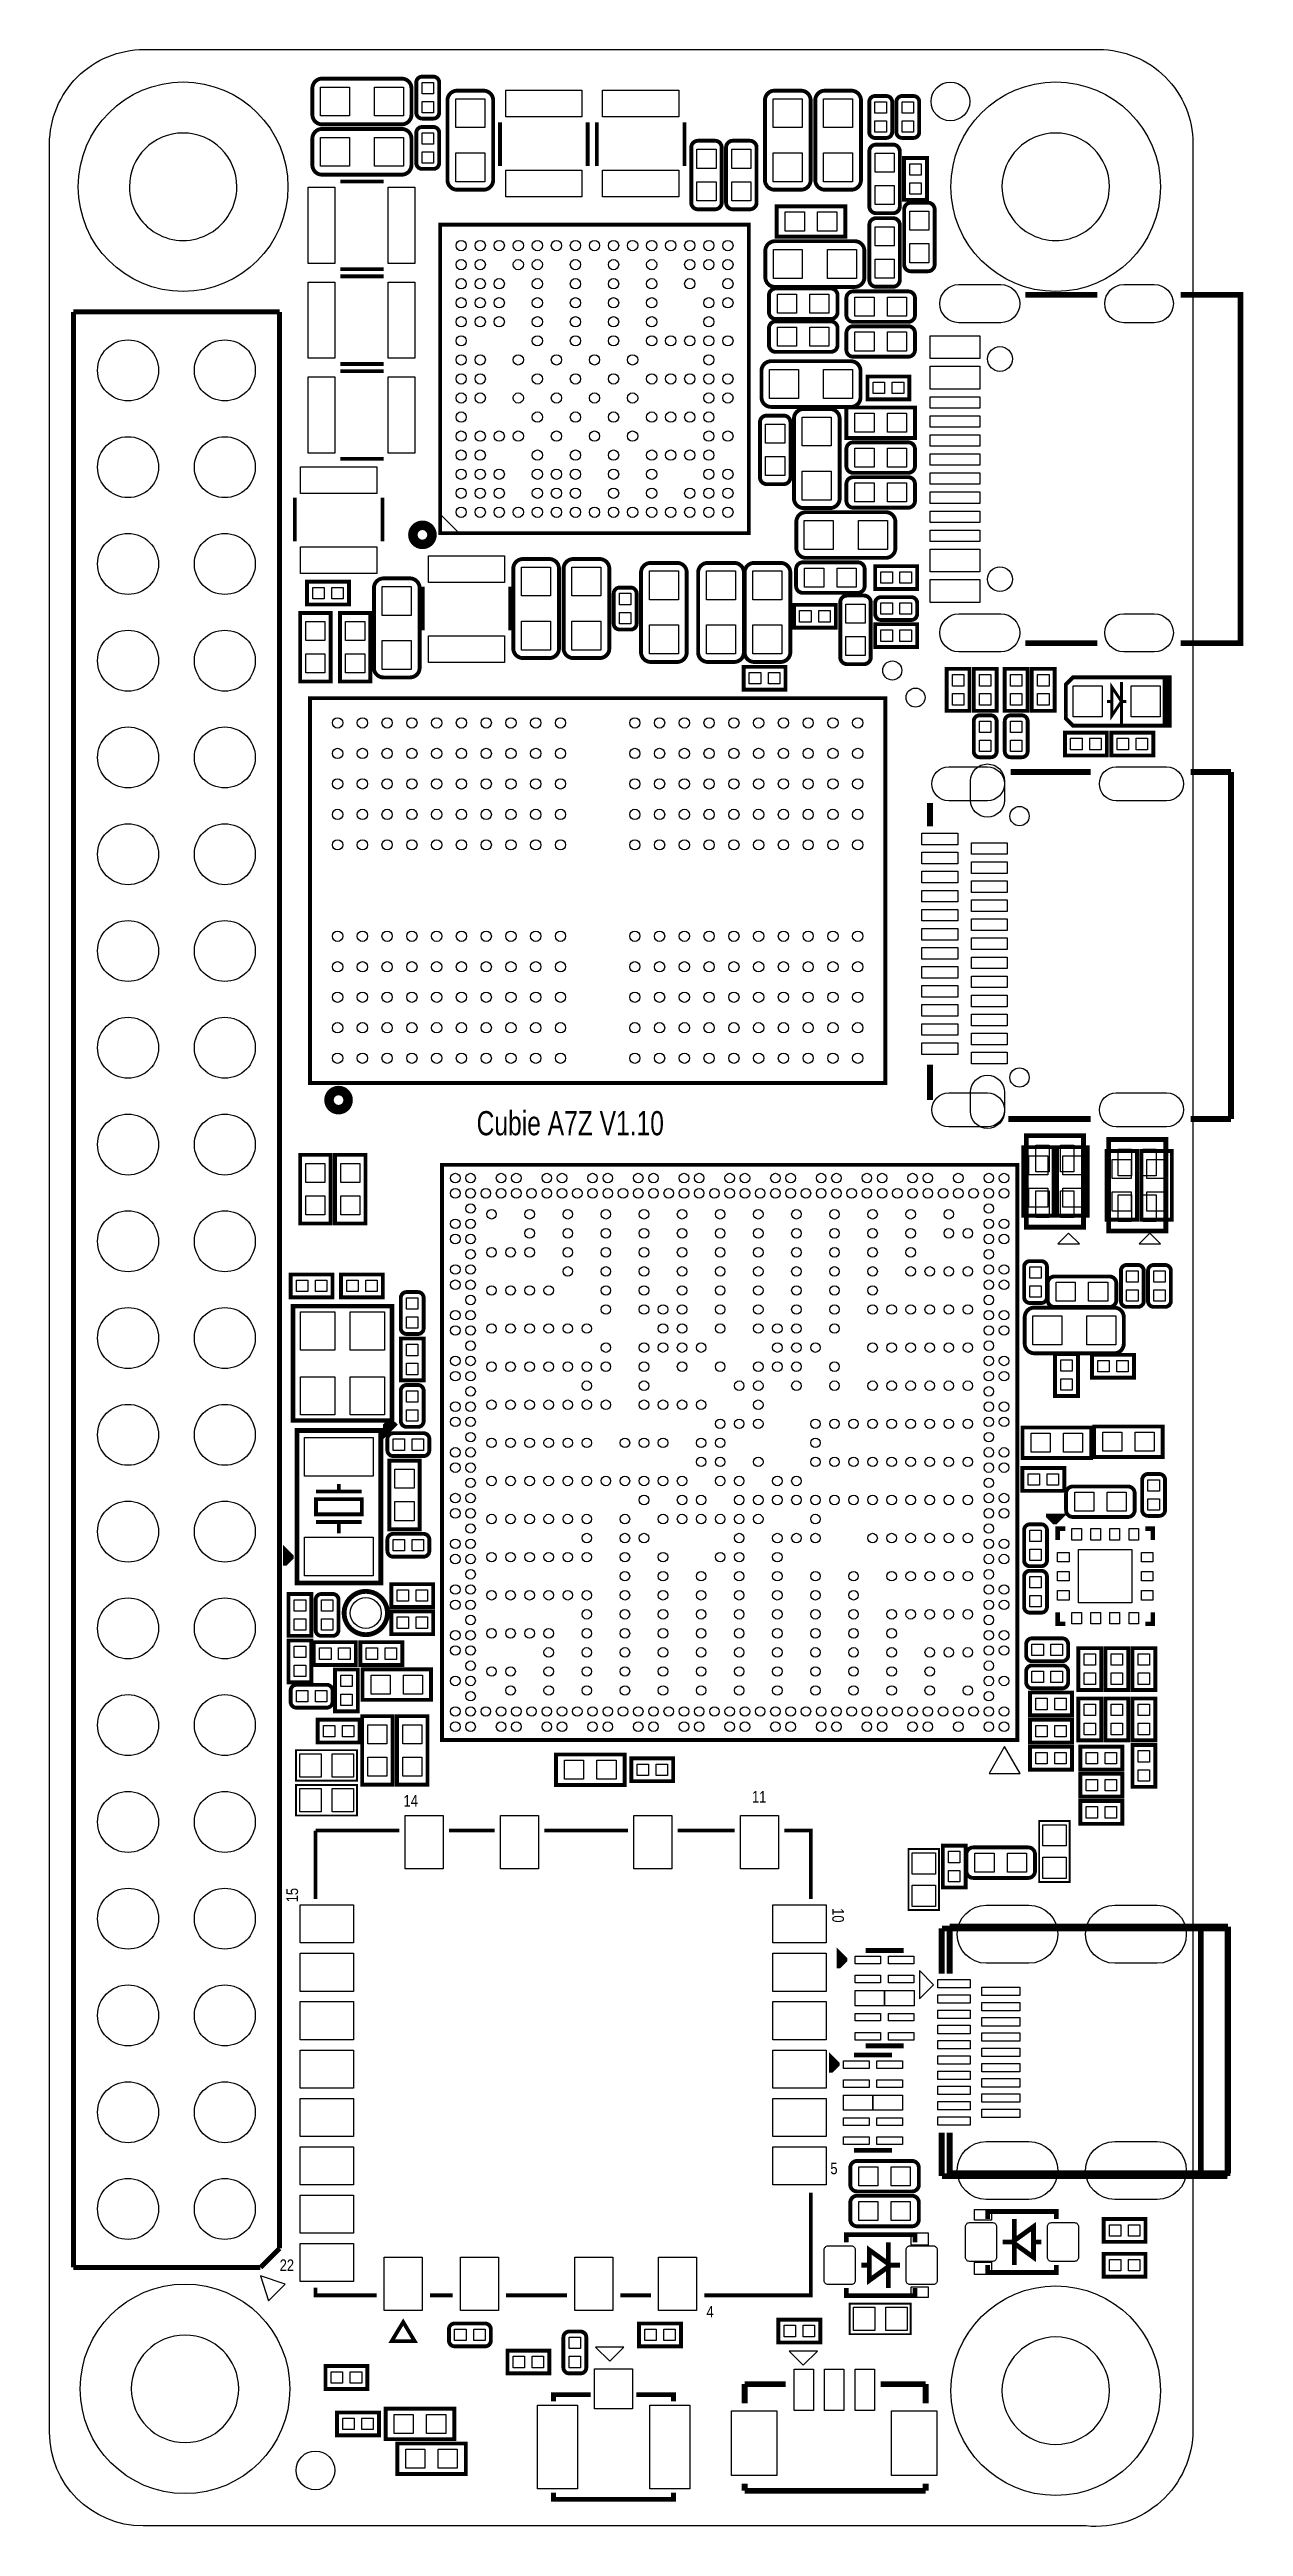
# Model space of a CAD drawing. Extents: x 49.7 to 81, y 45.3 to 110.3.
import ezdxf

# ---------------------------------------------------------------- set-up
doc = ezdxf.new("R2010")
doc.units = 0
for name, color, linetype in [('BG_OUTLINE', 5, 'CONTINUOUS'), ('BG_SILKSCREEN_TOP', 7, 'CONTINUOUS'), ('PG_NEW-SILK-TOP', 6, 'CONTINUOUS'), ('PG_SILKSCREEN_TOP', 7, 'CONTINUOUS'), ('PIN_TOP', 92, 'CONTINUOUS')]:
    doc.layers.add(name, color=color, linetype=linetype)

msp = doc.modelspace()

# ---------------------------------------------------------------- texts
at = {"layer": 'BG_SILKSCREEN_TOP', "width": 0.76}
msp.add_text('Cubie A7Z V1.10', height=0.635, dxfattribs=at).set_placement((60.9219, 81.779618))
at = {"layer": 'PG_NEW-SILK-TOP', "width": 0.833333}
for s, p in [('14', (59.0042, 64.1604)), ('11', (68.1482, 64.262)), ('5', (70.2056, 54.5084)), ('22', (55.753, 51.9684)), ('4', (66.9544, 50.7492))]:
    msp.add_text(s, height=0.3048, dxfattribs=at).set_placement(p)
for s, rotation, p in [('15', 90, (56.2356, 61.6458)), ('10', 270, (70.2564, 61.4934))]:
    msp.add_text(s, height=0.3048, rotation=rotation, dxfattribs=at).set_placement(p)

# ---------------------------------------------------------------- linework, layer by layer
at = {"layer": 'BG_OUTLINE'}
for points in [[(49.71415, 107.799378, -0.414244), (52.193952, 110.278926), (77.254354, 110.278926, -0.414214), (79.719678, 107.813602), (79.719678, 47.804578, -0.444754), (76.917296, 45.277278), (52.171854, 45.277278, -0.414183), (49.71415, 47.734728)], [(54.629558, 106.677206, 1), (51.809771, 106.677066, 1)], [(77.52969, 106.677206, 1), (74.709903, 106.677066, 1)], [(54.679596, 48.87722, 1), (51.859809, 48.87708, 1)], [(77.52969, 48.827182, 1), (74.709903, 48.827042, 1)]]:
    msp.add_lwpolyline(points, format="xyb", close=True, dxfattribs=at)
at = {"layer": 'PG_NEW-SILK-TOP'}
for points, const_width in [([(56.612028, 108.569252), (56.612028, 109.261148, -0.414275), (56.866028, 109.515148), (58.957972, 109.515148, -0.414275), (59.211972, 109.261148), (59.211972, 108.569252, -0.414275), (58.957972, 108.315252), (56.866028, 108.315252, -0.414275), (56.612028, 108.569252)], 0.1016), ([(59.786774, 108.46689), (59.491626, 108.46689, -0.414362), (59.339226, 108.61929), (59.339226, 109.41431, -0.414362), (59.491626, 109.56671), (59.786774, 109.56671, -0.414362), (59.939174, 109.41431), (59.939174, 108.61929, -0.414362), (59.786774, 108.46689)], 0.1016), ([(61.102748, 106.599228), (60.410852, 106.599228, -0.414275), (60.156852, 106.853228), (60.156852, 108.945172, -0.414275), (60.410852, 109.199172), (61.102748, 109.199172, -0.414275), (61.356748, 108.945172), (61.356748, 106.853228, -0.414275), (61.102748, 106.599228)], 0.1016), ([(69.433948, 106.599228), (68.742052, 106.599228, -0.414275), (68.488052, 106.853228), (68.488052, 108.945172, -0.414275), (68.742052, 109.199172), (69.433948, 109.199172, -0.414275), (69.687948, 108.945172), (69.687948, 106.853228, -0.414275), (69.433948, 106.599228)], 0.1016), ([(70.754748, 106.599228), (70.062852, 106.599228, -0.414275), (69.808852, 106.853228), (69.808852, 108.945172, -0.414275), (70.062852, 109.199172), (70.754748, 109.199172, -0.414275), (71.008748, 108.945172), (71.008748, 106.853228, -0.414275), (70.754748, 106.599228)], 0.1016), ([(71.378826, 109.05871), (71.673974, 109.05871, -0.414362), (71.826374, 108.90631), (71.826374, 108.11129, -0.414362), (71.673974, 107.95889), (71.378826, 107.95889, -0.414362), (71.226426, 108.11129), (71.226426, 108.90631, -0.414362), (71.378826, 109.05871)], 0.1016), ([(72.090026, 109.05871), (72.385174, 109.05871, -0.414362), (72.537574, 108.90631), (72.537574, 108.11129, -0.414362), (72.385174, 107.95889), (72.090026, 107.95889, -0.414362), (71.937626, 108.11129), (71.937626, 108.90631, -0.414362), (72.090026, 109.05871)], 0.1016), ([(59.211972, 107.940348), (59.211972, 107.248452, -0.414275), (58.957972, 106.994452), (56.866028, 106.994452, -0.414275), (56.612028, 107.248452), (56.612028, 107.940348, -0.414275), (56.866028, 108.194348), (58.957972, 108.194348, -0.414275), (59.211972, 107.940348)], 0.1016), ([(59.491626, 108.24591), (59.786774, 108.24591, -0.414362), (59.939174, 108.09351), (59.939174, 107.29849, -0.414362), (59.786774, 107.14609), (59.491626, 107.14609, -0.414362), (59.339226, 107.29849), (59.339226, 108.09351, -0.414362), (59.491626, 108.24591)], 0.1016), ([(66.73215, 107.884722), (67.17665, 107.884722, -0.414244), (67.35445, 107.706922), (67.35445, 106.262678, -0.414244), (67.17665, 106.084878), (66.73215, 106.084878, -0.414244), (66.55435, 106.262678), (66.55435, 107.706922, -0.414244), (66.73215, 107.884722)], 0.1016), ([(67.64655, 107.884722), (68.09105, 107.884722, -0.414244), (68.26885, 107.706922), (68.26885, 106.262678, -0.414244), (68.09105, 106.084878), (67.64655, 106.084878, -0.414244), (67.46875, 106.262678), (67.46875, 107.706922, -0.414244), (67.64655, 107.884722)], 0.1016), ([(71.40575, 107.783122), (71.85025, 107.783122, -0.414244), (72.02805, 107.605322), (72.02805, 106.161078, -0.414244), (71.85025, 105.983278), (71.40575, 105.983278, -0.414244), (71.22795, 106.161078), (71.22795, 107.605322, -0.414244), (71.40575, 107.783122)], 0.1016), ([(72.32015, 106.259122), (72.76465, 106.259122, -0.414244), (72.94245, 106.081322), (72.94245, 104.637078, -0.414244), (72.76465, 104.459278), (72.32015, 104.459278, -0.414244), (72.14235, 104.637078), (72.14235, 106.081322, -0.414244), (72.32015, 106.259122)], 0.1016), ([(71.40575, 105.852722), (71.85025, 105.852722, -0.414244), (72.02805, 105.674922), (72.02805, 104.230678, -0.414244), (71.85025, 104.052878), (71.40575, 104.052878, -0.414244), (71.22795, 104.230678), (71.22795, 105.674922, -0.414244), (71.40575, 105.852722)], 0.1016), ([(71.099172, 104.993948), (71.099172, 104.302052, -0.414275), (70.845172, 104.048052), (68.753228, 104.048052, -0.414275), (68.499228, 104.302052), (68.499228, 104.993948, -0.414275), (68.753228, 105.247948), (70.845172, 105.247948, -0.414275), (71.099172, 104.993948)], 0.1016), ([(70.394322, 103.82885), (70.394322, 103.38435, -0.414244), (70.216522, 103.20655), (68.772278, 103.20655, -0.414244), (68.594478, 103.38435), (68.594478, 103.82885, -0.414244), (68.772278, 104.00665), (70.216522, 104.00665, -0.414244), (70.394322, 103.82885)], 0.1016), ([(72.426322, 103.75265), (72.426322, 103.30815, -0.414244), (72.248522, 103.13035), (70.804278, 103.13035, -0.414244), (70.626478, 103.30815), (70.626478, 103.75265, -0.414244), (70.804278, 103.93045), (72.248522, 103.93045, -0.414244), (72.426322, 103.75265)], 0.1016), ([(70.394322, 102.96525), (70.394322, 102.52075, -0.414244), (70.216522, 102.34295), (68.772278, 102.34295, -0.414244), (68.594478, 102.52075), (68.594478, 102.96525, -0.414244), (68.772278, 103.14305), (70.216522, 103.14305, -0.414244), (70.394322, 102.96525)], 0.1016), ([(72.426322, 102.83825), (72.426322, 102.39375, -0.414244), (72.248522, 102.21595), (70.804278, 102.21595, -0.414244), (70.626478, 102.39375), (70.626478, 102.83825, -0.414244), (70.804278, 103.01605), (72.248522, 103.01605, -0.414244), (72.426322, 102.83825)], 0.1016), ([(70.997572, 101.844348), (70.997572, 101.152452, -0.414275), (70.743572, 100.898452), (68.651628, 100.898452, -0.414275), (68.397628, 101.152452), (68.397628, 101.844348, -0.414275), (68.651628, 102.098348), (70.743572, 102.098348, -0.414275), (70.997572, 101.844348)], 0.1016), ([(69.504052, 100.842572), (70.195948, 100.842572, -0.414275), (70.449948, 100.588572), (70.449948, 98.496628, -0.414275), (70.195948, 98.242628), (69.504052, 98.242628, -0.414275), (69.250052, 98.496628), (69.250052, 100.588572, -0.414275), (69.504052, 100.842572)], 0.1016), ([(68.53555, 100.671122), (68.98005, 100.671122, -0.414244), (69.15785, 100.493322), (69.15785, 99.049078, -0.414244), (68.98005, 98.871278), (68.53555, 98.871278, -0.414244), (68.35775, 99.049078), (68.35775, 100.493322, -0.414244), (68.53555, 100.671122)], 0.1016), ([(70.626478, 99.34575), (70.626478, 99.79025, -0.414244), (70.804278, 99.96805), (72.248522, 99.96805, -0.414244), (72.426322, 99.79025), (72.426322, 99.34575, -0.414244), (72.248522, 99.16795), (70.804278, 99.16795, -0.414244), (70.626478, 99.34575)], 0.1016), ([(72.426322, 98.87585), (72.426322, 98.43135, -0.414244), (72.248522, 98.25355), (70.804278, 98.25355, -0.414244), (70.626478, 98.43135), (70.626478, 98.87585, -0.414244), (70.804278, 99.05365), (72.248522, 99.05365, -0.414244), (72.426322, 98.87585)], 0.1016), ([(71.911972, 97.881948), (71.911972, 97.190052, -0.414275), (71.657972, 96.936052), (69.566028, 96.936052, -0.414275), (69.312028, 97.190052), (69.312028, 97.881948, -0.414275), (69.566028, 98.135948), (71.657972, 98.135948, -0.414275), (71.911972, 97.881948)], 0.1016), ([(62.138052, 96.905572), (62.829948, 96.905572, -0.414275), (63.083948, 96.651572), (63.083948, 94.559628, -0.414275), (62.829948, 94.305628), (62.138052, 94.305628, -0.414275), (61.884052, 94.559628), (61.884052, 96.651572, -0.414275), (62.138052, 96.905572)], 0.1016), ([(63.458852, 96.905572), (64.150748, 96.905572, -0.414275), (64.404748, 96.651572), (64.404748, 94.559628, -0.414275), (64.150748, 94.305628), (63.458852, 94.305628, -0.414275), (63.204852, 94.559628), (63.204852, 96.651572, -0.414275), (63.458852, 96.905572)], 0.1016), ([(58.480452, 96.397572), (59.172348, 96.397572, -0.414275), (59.426348, 96.143572), (59.426348, 94.051628, -0.414275), (59.172348, 93.797628), (58.480452, 93.797628, -0.414275), (58.226452, 94.051628), (58.226452, 96.143572, -0.414275), (58.480452, 96.397572)], 0.1016), ([(66.182748, 94.204028), (65.490852, 94.204028, -0.414275), (65.236852, 94.458028), (65.236852, 96.549972, -0.414275), (65.490852, 96.803972), (66.182748, 96.803972, -0.414275), (66.436748, 96.549972), (66.436748, 94.458028, -0.414275), (66.182748, 94.204028)], 0.1016), ([(67.681348, 94.204028), (66.989452, 94.204028, -0.414275), (66.735452, 94.458028), (66.735452, 96.549972, -0.414275), (66.989452, 96.803972), (67.681348, 96.803972, -0.414275), (67.935348, 96.549972), (67.935348, 94.458028, -0.414275), (67.681348, 94.204028)], 0.1016), ([(68.900548, 94.204028), (68.208652, 94.204028, -0.414275), (67.954652, 94.458028), (67.954652, 96.549972, -0.414275), (68.208652, 96.803972), (68.900548, 96.803972, -0.414275), (69.154548, 96.549972), (69.154548, 94.458028, -0.414275), (68.900548, 94.204028)], 0.1016), ([(71.105522, 96.64065), (71.105522, 96.19615, -0.414244), (70.927722, 96.01835), (69.483478, 96.01835, -0.414244), (69.305678, 96.19615), (69.305678, 96.64065, -0.414244), (69.483478, 96.81845), (70.927722, 96.81845, -0.414244), (71.105522, 96.64065)], 0.1016), ([(64.673226, 96.15551), (64.968374, 96.15551, -0.414362), (65.120774, 96.00311), (65.120774, 95.20809, -0.414362), (64.968374, 95.05569), (64.673226, 95.05569, -0.414362), (64.520826, 95.20809), (64.520826, 96.00311, -0.414362), (64.673226, 96.15551)], 0.1016), ([(71.08825, 94.146878), (70.64375, 94.146878, -0.414244), (70.46595, 94.324678), (70.46595, 95.768922, -0.414244), (70.64375, 95.946722), (71.08825, 95.946722, -0.414244), (71.26605, 95.768922), (71.26605, 94.324678, -0.414244), (71.08825, 94.146878)], 0.1016), ([(72.48271, 95.753174), (72.48271, 95.458026, -0.414362), (72.33031, 95.305626), (71.53529, 95.305626, -0.414362), (71.38289, 95.458026), (71.38289, 95.753174, -0.414362), (71.53529, 95.905574), (72.33031, 95.905574, -0.414362), (72.48271, 95.753174)], 0.1016), ([(74.417174, 91.70289), (74.122026, 91.70289, -0.414362), (73.969626, 91.85529), (73.969626, 92.65031, -0.414362), (74.122026, 92.80271), (74.417174, 92.80271, -0.414362), (74.569574, 92.65031), (74.569574, 91.85529, -0.414362), (74.417174, 91.70289)], 0.1016), ([(75.229974, 91.70289), (74.934826, 91.70289, -0.414362), (74.782426, 91.85529), (74.782426, 92.65031, -0.414362), (74.934826, 92.80271), (75.229974, 92.80271, -0.414362), (75.382374, 92.65031), (75.382374, 91.85529, -0.414362), (75.229974, 91.70289)], 0.1016), ([(75.737974, 77.37729), (75.442826, 77.37729, -0.414362), (75.290426, 77.52969), (75.290426, 78.32471, -0.414362), (75.442826, 78.47711), (75.737974, 78.47711, -0.414362), (75.890374, 78.32471), (75.890374, 77.52969, -0.414362), (75.737974, 77.37729)], 0.1016), ([(75.909678, 77.45095), (75.909678, 77.89545, -0.414244), (76.087478, 78.07325), (77.531722, 78.07325, -0.414244), (77.709522, 77.89545), (77.709522, 77.45095, -0.414244), (77.531722, 77.27315), (76.087478, 77.27315, -0.414244), (75.909678, 77.45095)], 0.1016), ([(78.277974, 77.27569), (77.982826, 77.27569, -0.414362), (77.830426, 77.42809), (77.830426, 78.22311, -0.414362), (77.982826, 78.37551), (78.277974, 78.37551, -0.414362), (78.430374, 78.22311), (78.430374, 77.42809, -0.414362), (78.277974, 77.27569)], 0.1016), ([(78.989174, 77.27569), (78.694026, 77.27569, -0.414362), (78.541626, 77.42809), (78.541626, 78.22311, -0.414362), (78.694026, 78.37551), (78.989174, 78.37551, -0.414362), (79.141574, 78.22311), (79.141574, 77.42809, -0.414362), (78.989174, 77.27569)], 0.1016), ([(59.380374, 76.56449), (59.085226, 76.56449, -0.414362), (58.932826, 76.71689), (58.932826, 77.51191, -0.414362), (59.085226, 77.66431), (59.380374, 77.66431, -0.414362), (59.532774, 77.51191), (59.532774, 76.71689, -0.414362), (59.380374, 76.56449)], 0.1016), ([(75.306428, 76.311252), (75.306428, 77.003148, -0.414275), (75.560428, 77.257148), (77.652372, 77.257148, -0.414275), (77.906372, 77.003148), (77.906372, 76.311252, -0.414275), (77.652372, 76.057252), (75.560428, 76.057252, -0.414275), (75.306428, 76.311252)], 0.1016), ([(59.085226, 75.22591), (59.380374, 75.22591, -0.414362), (59.532774, 75.07351), (59.532774, 74.27849, -0.414362), (59.380374, 74.12609), (59.085226, 74.12609, -0.414362), (58.932826, 74.27849), (58.932826, 75.07351, -0.414362), (59.085226, 75.22591)], 0.1016), ([(58.58129, 73.512426), (58.58129, 73.807574, -0.414362), (58.73369, 73.959974), (59.52871, 73.959974, -0.414362), (59.68111, 73.807574), (59.68111, 73.512426, -0.414362), (59.52871, 73.360026), (58.73369, 73.360026, -0.414362), (58.58129, 73.512426)], 0.1016), ([(78.836774, 71.78929), (78.541626, 71.78929, -0.414362), (78.389226, 71.94169), (78.389226, 72.73671, -0.414362), (78.541626, 72.88911), (78.836774, 72.88911, -0.414362), (78.989174, 72.73671), (78.989174, 71.94169, -0.414362), (78.836774, 71.78929)], 0.1016), ([(78.192122, 72.38365), (78.192122, 71.93915, -0.414244), (78.014322, 71.76135), (76.570078, 71.76135, -0.414244), (76.392278, 71.93915), (76.392278, 72.38365, -0.414244), (76.570078, 72.56145), (78.014322, 72.56145, -0.414244), (78.192122, 72.38365)], 0.1016), ([(75.442826, 71.56831), (75.737974, 71.56831, -0.414362), (75.890374, 71.41591), (75.890374, 70.62089, -0.414362), (75.737974, 70.46849), (75.442826, 70.46849, -0.414362), (75.290426, 70.62089), (75.290426, 71.41591, -0.414362), (75.442826, 71.56831)], 0.1016), ([(58.58129, 70.870826), (58.58129, 71.165974, -0.414362), (58.73369, 71.318374), (59.52871, 71.318374, -0.414362), (59.68111, 71.165974), (59.68111, 70.870826, -0.414362), (59.52871, 70.718426), (58.73369, 70.718426, -0.414362), (58.58129, 70.870826)], 0.1016), ([(75.442826, 70.34911), (75.737974, 70.34911, -0.414362), (75.890374, 70.19671), (75.890374, 69.40169, -0.414362), (75.737974, 69.24929), (75.442826, 69.24929, -0.414362), (75.290426, 69.40169), (75.290426, 70.19671, -0.414362), (75.442826, 70.34911)], 0.1016), ([(56.850026, 69.73951), (57.145174, 69.73951, -0.414362), (57.297574, 69.58711), (57.297574, 68.79209, -0.414362), (57.145174, 68.63969), (56.850026, 68.63969, -0.414362), (56.697626, 68.79209), (56.697626, 69.58711, -0.414362), (56.850026, 69.73951)], 0.1016), ([(58.581544, 69.2404, 1), (57.445656, 69.2404, 1), (58.581544, 69.2404)], 0.127), ([(75.34529, 68.127626), (75.34529, 68.422774, -0.414362), (75.49769, 68.575174), (76.29271, 68.575174, -0.414362), (76.44511, 68.422774), (76.44511, 68.127626, -0.414362), (76.29271, 67.975226), (75.49769, 67.975226, -0.414362), (75.34529, 68.127626)], 0.1016), ([(75.34529, 67.416426), (75.34529, 67.711574, -0.414362), (75.49769, 67.863974), (76.29271, 67.863974, -0.414362), (76.44511, 67.711574), (76.44511, 67.416426, -0.414362), (76.29271, 67.264026), (75.49769, 67.264026, -0.414362), (75.34529, 67.416426)], 0.1016), ([(56.04129, 66.908426), (56.04129, 67.203574, -0.414362), (56.19369, 67.355974), (56.98871, 67.355974, -0.414362), (57.14111, 67.203574), (57.14111, 66.908426, -0.414362), (56.98871, 66.756026), (56.19369, 66.756026, -0.414362), (56.04129, 66.908426)], 0.1016), ([(73.776078, 62.46495), (73.776078, 62.90945, -0.414244), (73.953878, 63.08725), (75.398122, 63.08725, -0.414244), (75.575922, 62.90945), (75.575922, 62.46495, -0.414244), (75.398122, 62.28715), (73.953878, 62.28715, -0.414244), (73.776078, 62.46495)], 0.1016), ([(72.527922, 54.67985), (72.527922, 54.23535, -0.414244), (72.350122, 54.05755), (70.905878, 54.05755, -0.414244), (70.728078, 54.23535), (70.728078, 54.67985, -0.414244), (70.905878, 54.85765), (72.350122, 54.85765, -0.414244), (72.527922, 54.67985)], 0.1016), ([(72.527922, 53.76545), (72.527922, 53.32095, -0.414244), (72.350122, 53.14315), (70.905878, 53.14315, -0.414244), (70.728078, 53.32095), (70.728078, 53.76545, -0.414244), (70.905878, 53.94325), (72.350122, 53.94325, -0.414244), (72.527922, 53.76545)], 0.1016), ([(60.19546, 50.144426), (60.19546, 50.439574, -0.414157), (60.34786, 50.591974), (61.143134, 50.591974, -0.414139), (61.295534, 50.439574), (61.295534, 50.144426, -0.414241), (61.143134, 49.992026), (60.34786, 49.992026, -0.41426), (60.19546, 50.144426)], 0.1016), ([(63.352426, 50.380646), (63.647574, 50.380646, -0.414362), (63.799974, 50.228246), (63.799974, 49.433226, -0.414362), (63.647574, 49.280826), (63.352426, 49.280826, -0.414362), (63.200026, 49.433226), (63.200026, 50.228246, -0.414362), (63.352426, 50.380646)], 0.1016)]:
    msp.add_lwpolyline(points, format="xyb", dxfattribs=dict(at, const_width=const_width))
for points, const_width in [([(61.537088, 107.225846), (61.537088, 108.36656)], 0.100076), ([(63.837312, 107.225846), (63.837312, 108.36656)], 0.100076), ([(64.077088, 107.225846), (64.077088, 108.36656)], 0.100076), ([(66.377312, 107.225846), (66.377312, 108.36656)], 0.100076), ([(72.140826, 107.43311), (72.740774, 107.43311), (72.740774, 106.33329), (72.140826, 106.33329), (72.140826, 107.43311)], 0.1016), ([(58.483754, 106.814112), (57.34304, 106.814112)], 0.100076), ([(70.597522, 106.16565), (70.597522, 105.36555), (68.797678, 105.36555), (68.797678, 106.16565), (70.597522, 106.16565)], 0.1016), ([(58.483754, 104.513888), (57.34304, 104.513888)], 0.100076), ([(58.483754, 104.324912), (57.34304, 104.324912)], 0.100076), ([(50.339498, 103.392224), (55.749698, 103.392224)], 0.130048), ([(50.339498, 52.06238), (50.339498, 103.392224)], 0.130048), ([(55.749698, 103.392224), (55.749698, 52.562252)], 0.130048), ([(77.21473, 103.838502), (75.31862, 103.838502)], 0.150114), ([(79.398622, 94.694502), (80.971644, 94.694502), (80.971644, 103.838502), (79.398622, 103.838502)], 0.150114), ([(58.483754, 102.024688), (57.34304, 102.024688)], 0.100076), ([(58.483754, 101.835712), (57.34304, 101.835712)], 0.100076), ([(72.27951, 101.696774), (72.27951, 101.096826), (71.17969, 101.096826), (71.17969, 101.696774), (72.27951, 101.696774)], 0.1016), ([(72.426322, 100.88245), (72.426322, 100.08235), (70.626478, 100.08235), (70.626478, 100.88245), (72.426322, 100.88245)], 0.1016), ([(58.483754, 99.535488), (57.34304, 99.535488)], 0.100076), ([(56.152288, 98.514154), (56.152288, 97.37344)], 0.100076), ([(58.452512, 98.514154), (58.452512, 97.37344)], 0.100076), ([(57.57291, 96.311974), (57.57291, 95.712026), (56.47309, 95.712026), (56.47309, 96.311974), (57.57291, 96.311974)], 0.1016), ([(59.505088, 96.177354), (59.505088, 95.03664)], 0.100076), ([(61.805312, 96.177354), (61.805312, 95.03664)], 0.100076), ([(72.48271, 96.718374), (72.48271, 96.118426), (71.38289, 96.118426), (71.38289, 96.718374), (72.48271, 96.718374)], 0.1016), ([(69.24929, 95.102426), (69.24929, 95.702374), (70.34911, 95.702374), (70.34911, 95.102426), (69.24929, 95.102426)], 0.1016), ([(57.09285, 93.689678), (56.29275, 93.689678), (56.29275, 95.489522), (57.09285, 95.489522), (57.09285, 93.689678)], 0.1016), ([(58.13425, 93.689678), (57.33415, 93.689678), (57.33415, 95.489522), (58.13425, 95.489522), (58.13425, 93.689678)], 0.1016), ([(71.38289, 94.594426), (71.38289, 95.194374), (72.48271, 95.194374), (72.48271, 94.594426), (71.38289, 94.594426)], 0.1016), ([(75.31862, 94.694502), (77.21473, 94.694502)], 0.150114), ([(67.92849, 93.476826), (67.92849, 94.076774), (69.02831, 94.076774), (69.02831, 93.476826), (67.92849, 93.476826)], 0.1016), ([(73.258426, 94.02191), (73.858374, 94.02191), (73.858374, 92.92209), (73.258426, 92.92209), (73.258426, 94.02191)], 0.1016), ([(73.969626, 94.02191), (74.569574, 94.02191), (74.569574, 92.92209), (73.969626, 92.92209), (73.969626, 94.02191)], 0.1016), ([(74.782426, 94.02191), (75.382374, 94.02191), (75.382374, 92.92209), (74.782426, 92.92209), (74.782426, 94.02191)], 0.1016), ([(75.493626, 94.02191), (76.093574, 94.02191), (76.093574, 92.92209), (75.493626, 92.92209), (75.493626, 94.02191)], 0.1016), ([(76.63815, 93.8022), (79.11465, 93.8022), (79.11465, 92.5322), (76.57465, 92.5322), (76.38415, 92.7227), (76.38415, 93.6117), (76.57465, 93.8022), (76.70165, 93.8022)], 0.1016), ([(79.03845, 93.7514), (79.01305, 92.583), (78.98765, 92.5957), (78.98765, 93.7768), (78.98765, 92.5576)], 0.127), ([(76.36129, 91.749626), (76.36129, 92.349574), (77.46111, 92.349574), (77.46111, 91.749626), (76.36129, 91.749626)], 0.1016), ([(78.68031, 92.349574), (78.68031, 91.749626), (77.58049, 91.749626), (77.58049, 92.349574), (78.68031, 92.349574)], 0.1016), ([(74.93635, 91.317064), (77.034898, 91.317064)], 0.1524), ([(80.71993, 91.317064), (79.66329, 91.317064)], 0.1524), ([(80.71993, 91.317064), (80.71993, 82.2071)], 0.1524), ([(72.819768, 89.88933), (72.819768, 90.50401)], 0.1524), ([(72.819768, 83.636358), (72.819768, 82.70367)], 0.1524), ([(74.872596, 82.2071), (77.034898, 82.2071)], 0.1524), ([(80.71993, 82.2071), (79.66329, 82.2071)], 0.1524), ([(56.29275, 81.265522), (57.09285, 81.265522), (57.09285, 79.465678), (56.29275, 79.465678), (56.29275, 81.265522)], 0.1016), ([(57.20715, 81.265522), (58.00725, 81.265522), (58.00725, 79.465678), (57.20715, 79.465678), (57.20715, 81.265522)], 0.1016), ([(76.06665, 79.668878), (75.26655, 79.668878), (75.26655, 81.468722), (76.06665, 81.468722), (76.06665, 79.668878)], 0.1016), ([(76.848462, 79.368904), (75.348338, 79.368904), (75.348338, 81.768696), (76.848462, 81.768696), (76.848462, 79.368904)], 0.127), ([(76.95565, 79.668878), (76.15555, 79.668878), (76.15555, 81.468722), (76.95565, 81.468722), (76.95565, 79.668878)], 0.1016), ([(78.25105, 79.567278), (77.45095, 79.567278), (77.45095, 81.367122), (78.25105, 81.367122), (78.25105, 79.567278)], 0.1016), ([(79.007462, 79.267304), (77.507338, 79.267304), (77.507338, 81.667096), (79.007462, 81.667096), (79.007462, 79.267304)], 0.127), ([(79.16545, 79.567278), (78.36535, 79.567278), (78.36535, 81.367122), (79.16545, 81.367122), (79.16545, 79.567278)], 0.1016), ([(57.14111, 78.125574), (57.14111, 77.525626), (56.04129, 77.525626), (56.04129, 78.125574), (57.14111, 78.125574)], 0.1016), ([(57.36209, 77.525626), (57.36209, 78.125574), (58.46191, 78.125574), (58.46191, 77.525626), (57.36209, 77.525626)], 0.1016), ([(58.703972, 74.293476), (58.703972, 77.293724), (56.104028, 77.293724), (56.104028, 74.293476), (58.703972, 74.293476)], 0.119888), ([(59.532774, 75.34529), (58.932826, 75.34529), (58.932826, 76.44511), (59.532774, 76.44511), (59.532774, 75.34529)], 0.1016), ([(76.703174, 74.93889), (76.103226, 74.93889), (76.103226, 76.03871), (76.703174, 76.03871), (76.703174, 74.93889)], 0.1016), ([(78.17231, 76.017374), (78.17231, 75.417426), (77.07249, 75.417426), (77.07249, 76.017374), (78.17231, 76.017374)], 0.1016), ([(77.049122, 74.11085), (77.049122, 73.31075), (75.249278, 73.31075), (75.249278, 74.11085), (77.049122, 74.11085)], 0.1016), ([(78.928722, 74.13625), (78.928722, 73.33615), (77.128878, 73.33615), (77.128878, 74.13625), (78.928722, 74.13625)], 0.1016), ([(56.207406, 73.429622), (56.207406, 70.029578), (58.407554, 70.029578), (58.407554, 74.02957), (56.207406, 74.02957), (56.207406, 73.329546)], 0.127), ([(58.62955, 73.239122), (59.42965, 73.239122), (59.42965, 71.439278), (58.62955, 71.439278), (58.62955, 73.239122)], 0.1016), ([(76.34351, 73.045574), (76.34351, 72.445626), (75.24369, 72.445626), (75.24369, 73.045574), (76.34351, 73.045574)], 0.1016), ([(56.707532, 72.429624), (57.907428, 72.429624)], 0.100076), ([(56.707532, 71.829676), (57.907428, 71.829676), (57.907428, 72.229472), (56.707532, 72.229472), (56.707532, 71.829676)], 0.100076), ([(57.30748, 72.429624), (57.30748, 72.629522)], 0.100076), ([(56.707532, 71.629524), (57.907428, 71.629524)], 0.100076), ([(57.107582, 71.629524), (57.30748, 71.629524), (57.30748, 71.32955)], 0.100076), ([(56.586374, 68.63969), (55.986426, 68.63969), (55.986426, 69.73951), (56.586374, 69.73951), (56.586374, 68.63969)], 0.1016), ([(58.68289, 69.397626), (58.68289, 69.997574), (59.78271, 69.997574), (59.78271, 69.397626), (58.68289, 69.397626)], 0.1016), ([(58.68289, 68.686426), (58.68289, 69.286374), (59.78271, 69.286374), (59.78271, 68.686426), (58.68289, 68.686426)], 0.1016), ([(56.586374, 67.42049), (55.986426, 67.42049), (55.986426, 68.52031), (56.586374, 68.52031), (56.586374, 67.42049)], 0.1016), ([(57.75071, 68.473574), (57.75071, 67.873626), (56.65089, 67.873626), (56.65089, 68.473574), (57.75071, 68.473574)], 0.1016), ([(57.87009, 67.873626), (57.87009, 68.473574), (58.96991, 68.473574), (58.96991, 67.873626), (57.87009, 67.873626)], 0.1016), ([(76.712826, 68.31711), (77.312774, 68.31711), (77.312774, 67.21729), (76.712826, 67.21729), (76.712826, 68.31711)], 0.1016), ([(77.424026, 68.31711), (78.023974, 68.31711), (78.023974, 67.21729), (77.424026, 67.21729), (77.424026, 68.31711)], 0.1016), ([(78.135226, 68.31711), (78.735174, 68.31711), (78.735174, 67.21729), (78.135226, 67.21729), (78.135226, 68.31711)], 0.1016), ([(57.805574, 66.65849), (57.205626, 66.65849), (57.205626, 67.75831), (57.805574, 67.75831), (57.805574, 66.65849)], 0.1016), ([(59.726322, 67.76085), (59.726322, 66.96075), (57.926478, 66.96075), (57.926478, 67.76085), (59.726322, 67.76085)], 0.1016), ([(76.54671, 67.152774), (76.54671, 66.552826), (75.44689, 66.552826), (75.44689, 67.152774), (76.54671, 67.152774)], 0.1016), ([(76.712826, 66.99631), (77.312774, 66.99631), (77.312774, 65.89649), (76.712826, 65.89649), (76.712826, 66.99631)], 0.1016), ([(77.424026, 66.99631), (78.023974, 66.99631), (78.023974, 65.89649), (77.424026, 65.89649), (77.424026, 66.99631)], 0.1016), ([(78.135226, 66.99631), (78.735174, 66.99631), (78.735174, 65.89649), (78.135226, 65.89649), (78.135226, 66.99631)], 0.1016), ([(56.75249, 65.841626), (56.75249, 66.441574), (57.85231, 66.441574), (57.85231, 65.841626), (56.75249, 65.841626)], 0.1016), ([(57.91835, 66.533522), (58.71845, 66.533522), (58.71845, 64.733678), (57.91835, 64.733678), (57.91835, 66.533522)], 0.1016), ([(58.83275, 66.533522), (59.63285, 66.533522), (59.63285, 64.733678), (58.83275, 64.733678), (58.83275, 66.533522)], 0.1016), ([(76.54671, 66.441574), (76.54671, 65.841626), (75.44689, 65.841626), (75.44689, 66.441574), (76.54671, 66.441574)], 0.1016), ([(76.54671, 65.730374), (76.54671, 65.130426), (75.44689, 65.130426), (75.44689, 65.730374), (76.54671, 65.730374)], 0.1016), ([(76.76769, 65.130426), (76.76769, 65.730374), (77.86751, 65.730374), (77.86751, 65.130426), (76.76769, 65.130426)], 0.1016), ([(78.735174, 64.67729), (78.135226, 64.67729), (78.135226, 65.77711), (78.735174, 65.77711), (78.735174, 64.67729)], 0.1016), ([(57.785254, 65.639696), (57.785254, 64.839596), (56.185054, 64.839596), (56.185054, 65.639696), (57.785254, 65.639696)], 0.0508), ([(63.006478, 64.72555), (63.006478, 65.52565), (64.806322, 65.52565), (64.806322, 64.72555), (63.006478, 64.72555)], 0.1016), ([(64.98209, 64.825626), (64.98209, 65.425574), (66.08191, 65.425574), (66.08191, 64.825626), (64.98209, 64.825626)], 0.1016), ([(77.86751, 65.019174), (77.86751, 64.419226), (76.76769, 64.419226), (76.76769, 65.019174), (77.86751, 65.019174)], 0.1016), ([(57.785254, 64.725296), (57.785254, 63.925196), (56.185054, 63.925196), (56.185054, 64.725296), (57.785254, 64.725296)], 0.0508), ([(75.685904, 63.779654), (76.486004, 63.779654), (76.486004, 62.179454), (75.685904, 62.179454), (75.685904, 63.779654)], 0.0508), ([(76.76769, 63.708026), (76.76769, 64.307974), (77.86751, 64.307974), (77.86751, 63.708026), (76.76769, 63.708026)], 0.1016), ([(73.056496, 61.442346), (72.256396, 61.442346), (72.256396, 63.042546), (73.056496, 63.042546), (73.056496, 61.442346)], 0.0508), ([(73.156826, 63.13551), (73.756774, 63.13551), (73.756774, 62.03569), (73.156826, 62.03569), (73.156826, 63.13551)], 0.1016), ([(72.128126, 60.381134), (71.128128, 60.381134)], 0.127), ([(72.128126, 57.881266), (71.128128, 57.881266)], 0.127), ([(71.823326, 57.637934), (70.823328, 57.637934)], 0.127), ([(71.823326, 55.138066), (70.823328, 55.138066)], 0.127), ([(74.334878, 53.330348), (74.334878, 53.5305), (76.134722, 53.5305), (76.134722, 53.330348)], 0.127), ([(77.37729, 52.735226), (77.37729, 53.335174), (78.47711, 53.335174), (78.47711, 52.735226), (77.37729, 52.735226)], 0.1016), ([(70.626478, 52.720748), (70.626478, 52.9209), (72.426322, 52.9209), (72.426322, 52.720748)], 0.127), ([(55.249572, 52.06238), (50.339498, 52.06238)], 0.130048), ([(55.749698, 52.562252), (55.249572, 52.06238)], 0.130048), ([(76.134722, 52.130452), (76.134722, 51.9303), (74.334878, 51.9303), (74.334878, 52.130452)], 0.127), ([(78.47711, 52.420774), (78.47711, 51.820826), (77.37729, 51.820826), (77.37729, 52.420774), (78.47711, 52.420774)], 0.1016), ([(72.426322, 51.520852), (72.426322, 51.3207), (70.626478, 51.3207), (70.626478, 51.520852)], 0.127), ([(69.94271, 50.693574), (69.94271, 50.093626), (68.84289, 50.093626), (68.84289, 50.693574), (69.94271, 50.693574)], 0.1016), ([(72.314054, 51.110896), (72.314054, 50.310796), (70.713854, 50.310796), (70.713854, 51.110896), (72.314054, 51.110896)], 0.0508), ([(66.28511, 50.591974), (66.28511, 49.992026), (65.18529, 49.992026), (65.18529, 50.591974), (66.28511, 50.591974)], 0.1016), ([(58.05551, 49.474374), (58.05551, 48.874426), (56.95569, 48.874426), (56.95569, 49.474374), (58.05551, 49.474374)], 0.1016), ([(62.83071, 49.880774), (62.83071, 49.280826), (61.73089, 49.280826), (61.73089, 49.880774), (62.83071, 49.880774)], 0.1016), ([(63.916052, 48.725074), (62.940946, 48.725074), (62.940946, 48.550068)], 0.127), ([(66.091054, 48.550068), (66.091054, 48.725074), (65.115948, 48.725074)], 0.127), ([(67.957192, 49.00041), (67.957192, 48.49876)], 0.1524), ([(67.957192, 49.00041), (69.030342, 49.00041)], 0.1524), ([(72.707246, 49.00041), (71.528686, 49.00041)], 0.1524), ([(72.707246, 49.00041), (72.707246, 48.49876)], 0.1524), ([(57.26049, 47.655226), (57.26049, 48.255174), (58.36031, 48.255174), (58.36031, 47.655226), (57.26049, 47.655226)], 0.1016), ([(58.536078, 47.55515), (58.536078, 48.35525), (60.335922, 48.35525), (60.335922, 47.55515), (58.536078, 47.55515)], 0.1016), ([(58.840878, 46.64075), (58.840878, 47.44085), (60.640722, 47.44085), (60.640722, 46.64075), (58.840878, 46.64075)], 0.1016), ([(62.940946, 46.150276), (62.940946, 45.97527), (66.091054, 45.97527), (66.091054, 46.150276)], 0.127), ([(67.957192, 46.200314), (67.957192, 46.389544)], 0.1524), ([(72.707246, 46.200314), (67.957192, 46.200314)], 0.1524), ([(72.707246, 46.200314), (72.707246, 46.389544)], 0.1524)]:
    msp.add_lwpolyline(points, dxfattribs=dict(at, const_width=const_width))
for points in [[(73.984866, 53.300376), (73.984866, 53.580284), (74.4347, 53.580284), (74.4347, 53.300376)], [(72.776334, 52.970684), (72.776334, 52.650898), (72.3265, 52.650898), (72.3265, 52.970684)], [(73.984866, 51.880516), (73.984866, 52.200302), (74.4347, 52.200302), (74.4347, 51.880516)], [(72.776334, 51.550824), (72.776334, 51.270916), (72.3265, 51.270916), (72.3265, 51.550824)]]:
    msp.add_lwpolyline(points, close=True, dxfattribs=at)
at = {"layer": 'PG_SILKSCREEN_TOP'}
for points, const_width in [([(68.066158, 97.582482), (68.066158, 105.682542), (59.966098, 105.682542), (59.966098, 97.582482), (68.066158, 97.582482)], 0.100076), ([(77.59065, 93.5482), (77.59065, 92.7862), (77.84465, 93.1672), (77.59065, 93.5482), (77.59065, 93.1672), (77.46365, 93.1672)], 0.0762), ([(77.84465, 93.6752), (77.84465, 92.5322)], 0.0762), ([(56.548782, 83.15325), (56.548782, 93.253306), (71.648574, 93.253306), (71.648574, 83.15325), (56.548782, 83.15325)], 0.100076), ([(77.46365, 93.1672), (77.59065, 93.1672)], 0.0762), ([(77.84465, 92.5322), (77.84465, 93.5482)], 0.0762), ([(77.97165, 93.1672), (77.84465, 93.1672)], 0.0762), ([(60.014104, 81.006696), (75.113896, 81.006696), (75.113896, 65.906904), (60.014104, 65.906904), (60.014104, 81.006696)], 0.100076), ([(58.592212, 74.006456), (58.768996, 74.18324), (58.762138, 74.190098), (58.549794, 74.190098), (58.528458, 74.169016), (58.528458, 73.942702), (58.606436, 74.02068), (58.606436, 74.133456), (58.648854, 74.176128)], 0.119888), ([(76.17841, 71.784464), (75.928474, 71.784464), (75.928474, 71.774558), (76.078588, 71.62419), (76.10856, 71.624444), (76.26858, 71.784464), (76.158344, 71.784464), (76.078588, 71.704454), (76.01839, 71.7042)], 0.119888), ([(55.90159, 70.793356), (55.90159, 70.54342), (55.911496, 70.54342), (56.06161, 70.693534), (56.06161, 70.723506), (55.90159, 70.883526), (55.90159, 70.77329), (55.9816, 70.693534), (55.9816, 70.633336)], 0.119888), ([(76.169266, 71.15556), (76.169266, 71.455534), (76.369164, 71.455534)], 0.119888), ([(78.469236, 71.455534), (78.669134, 71.455534), (78.669134, 71.15556)], 0.119888), ([(76.369164, 68.955666), (76.169266, 68.955666), (76.169266, 69.25564)], 0.119888), ([(78.669134, 69.25564), (78.669134, 68.955666), (78.469236, 68.955666)], 0.119888), ([(56.695086, 63.529464), (58.895234, 63.529464)], 0.100076), ([(56.695086, 61.729366), (56.695086, 63.529464)], 0.100076), ([(60.195206, 63.529464), (61.395102, 63.529464)], 0.100076), ([(62.695074, 63.529464), (64.895222, 63.529464)], 0.100076), ([(66.195194, 63.529464), (67.695318, 63.529464)], 0.100076), ([(68.99529, 63.529464), (69.695314, 63.529464), (69.695314, 61.729366)], 0.100076), ([(73.1266, 60.962794), (73.1266, 59.77636)], 0.1524), ([(73.134474, 60.95873), (80.629506, 60.95873)], 0.1524), ([(73.336404, 61.0108), (73.336404, 59.77636)], 0.1524), ([(80.645508, 61.0108), (73.336404, 61.0108)], 0.1524), ([(79.926434, 54.461918), (79.926434, 60.959746)], 0.1524), ([(80.626458, 54.459886), (80.626458, 60.961778)], 0.1524), ([(80.645508, 54.5338), (80.645508, 61.0108)], 0.1524), ([(70.43039, 60.22721), (70.43039, 59.977274), (70.440296, 59.977274), (70.59041, 60.127388), (70.59041, 60.15736), (70.43039, 60.31738), (70.43039, 60.207144), (70.5104, 60.127388), (70.5104, 60.06719)], 0.119888), ([(70.22719, 57.48401), (70.22719, 57.234074), (70.237096, 57.234074), (70.38721, 57.384188), (70.38721, 57.41416), (70.22719, 57.57418), (70.22719, 57.463944), (70.3072, 57.384188), (70.3072, 57.32399)], 0.119888), ([(73.1266, 54.460902), (73.1266, 55.60441)], 0.1524), ([(73.336404, 54.5338), (73.336404, 55.60441)], 0.1524), ([(69.695314, 54.029356), (69.695314, 51.329336), (66.895218, 51.329336)], 0.100076), ([(73.133458, 54.45887), (80.625442, 54.45887)], 0.1524), ([(73.336404, 54.5338), (80.645508, 54.5338)], 0.1524), ([(75.034902, 53.330348), (75.034902, 52.130452)], 0.127), ([(71.726298, 51.520852), (71.726298, 52.720748)], 0.127), ([(74.7268, 52.7304), (74.9808, 52.7304)], 0.127), ([(74.9808, 52.7304), (75.534774, 53.13045), (75.534774, 53.030374)], 0.127), ([(75.534774, 52.430426), (75.534774, 52.33035), (74.9808, 52.7304)], 0.127), ([(75.534774, 53.13045), (75.534774, 52.33035)], 0.127), ([(75.534774, 52.7304), (75.7428, 52.7304)], 0.127), ([(71.226426, 52.1208), (71.0184, 52.1208)], 0.127), ([(71.226426, 52.420774), (71.226426, 52.52085), (71.7804, 52.1208)], 0.127), ([(71.226426, 51.72075), (71.226426, 52.52085)], 0.127), ([(71.7804, 52.1208), (71.226426, 51.72075), (71.226426, 51.820826)], 0.127), ([(72.0344, 52.1208), (71.7804, 52.1208)], 0.127), ([(58.295286, 51.329336), (56.695086, 51.329336), (56.695086, 51.529488)], 0.100076), ([(60.295282, 51.329336), (59.69508, 51.329336)], 0.100076), ([(63.295276, 51.329336), (61.695076, 51.329336)], 0.100076), ([(65.49517, 51.329336), (64.695324, 51.329336)], 0.100076), ([(59.295284, 50.12944), (58.99531, 50.629312), (58.695082, 50.12944), (59.295284, 50.12944)], 0.100076)]:
    msp.add_lwpolyline(points, dxfattribs=dict(at, const_width=const_width))
at = {"layer": 'PG_SILKSCREEN_TOP', "const_width": 0.249936}
for points in [[(59.750198, 97.540572, 0.99976), (59.250072, 97.540572, 1.00024), (59.750198, 97.540572)], [(57.54878, 82.703162, 0.999956), (57.048654, 82.703416, 1.000044), (57.54878, 82.703162)]]:
    msp.add_lwpolyline(points, format="xyb", dxfattribs=at)
at = {"layer": 'PG_SILKSCREEN_TOP'}
for points in [[(59.966098, 97.582482), (59.966098, 98.082608), (60.466224, 97.582482)], [(76.174346, 78.928722), (76.740258, 78.928722), (76.457302, 79.211678)], [(78.307946, 78.928722), (78.873858, 78.928722), (78.590902, 79.211678)], [(74.3712, 65.024), (75.184, 65.024), (74.777854, 65.734946)], [(72.5424, 59.853576), (72.5424, 59.11342), (72.912478, 59.483498)], [(55.45963, 51.184048), (55.898542, 51.62296), (55.251858, 51.838606)], [(64.784478, 49.968912), (64.044322, 49.968912), (64.4144, 49.598834)], [(69.864478, 49.867566), (69.124322, 49.867566), (69.4944, 49.497488)]]:
    msp.add_lwpolyline(points, close=True, dxfattribs=at)
at = {"layer": 'PIN_TOP'}
for points in [[(57.582054, 108.535216), (56.822086, 108.535216), (56.822086, 109.295184), (57.582054, 109.295184)], [(59.001914, 108.535216), (58.241946, 108.535216), (58.241946, 109.295184), (59.001914, 109.295184)], [(59.789187, 109.116749), (59.489213, 109.116749), (59.489213, 109.416723), (59.789187, 109.416723)], [(59.789187, 108.616877), (59.489213, 108.616877), (59.489213, 108.916851), (59.789187, 108.916851)], [(61.136784, 108.989114), (61.136784, 108.229146), (60.376816, 108.229146), (60.376816, 108.989114)], [(63.687198, 108.510324), (61.687202, 108.510324), (61.687202, 109.210348), (63.687198, 109.210348)], [(66.227198, 108.510324), (64.227202, 108.510324), (64.227202, 109.210348), (66.227198, 109.210348)], [(69.467984, 108.989114), (69.467984, 108.229146), (68.708016, 108.229146), (68.708016, 108.989114)], [(70.788784, 108.989114), (70.788784, 108.229146), (70.028816, 108.229146), (70.028816, 108.989114)], [(71.376413, 108.908723), (71.676387, 108.908723), (71.676387, 108.608749), (71.376413, 108.608749)], [(72.087613, 108.908723), (72.387587, 108.908723), (72.387587, 108.608749), (72.087613, 108.608749)], [(56.822086, 107.974384), (57.582054, 107.974384), (57.582054, 107.214416), (56.822086, 107.214416)], [(58.241946, 107.974384), (59.001914, 107.974384), (59.001914, 107.214416), (58.241946, 107.214416)], [(59.489213, 108.095923), (59.789187, 108.095923), (59.789187, 107.795949), (59.489213, 107.795949)], [(71.376413, 108.408851), (71.676387, 108.408851), (71.676387, 108.108877), (71.376413, 108.108877)], [(72.087613, 108.408851), (72.387587, 108.408851), (72.387587, 108.108877), (72.087613, 108.108877)], [(59.489213, 107.596051), (59.789187, 107.596051), (59.789187, 107.296077), (59.489213, 107.296077)], [(61.136784, 107.569254), (61.136784, 106.809286), (60.376816, 106.809286), (60.376816, 107.569254)], [(66.704337, 107.659805), (67.204463, 107.659805), (67.204463, 107.159679), (66.704337, 107.159679)], [(67.618737, 107.659805), (68.118863, 107.659805), (68.118863, 107.159679), (67.618737, 107.159679)], [(69.467984, 107.569254), (69.467984, 106.809286), (68.708016, 106.809286), (68.708016, 107.569254)], [(70.788784, 107.569254), (70.788784, 106.809286), (70.028816, 106.809286), (70.028816, 107.569254)], [(71.377937, 107.558205), (71.878063, 107.558205), (71.878063, 107.058079), (71.377937, 107.058079)], [(72.290813, 107.283123), (72.590787, 107.283123), (72.590787, 106.983149), (72.290813, 106.983149)], [(57.199276, 106.663998), (57.199276, 104.664002), (56.499252, 104.664002), (56.499252, 106.663998)], [(59.299348, 106.663998), (59.299348, 104.664002), (58.599324, 104.664002), (58.599324, 106.663998)], [(63.687198, 106.410252), (61.687202, 106.410252), (61.687202, 107.110276), (63.687198, 107.110276)], [(66.227198, 106.410252), (64.227202, 106.410252), (64.227202, 107.110276), (66.227198, 107.110276)], [(66.704337, 106.809921), (67.204463, 106.809921), (67.204463, 106.309795), (66.704337, 106.309795)], [(67.618737, 106.809921), (68.118863, 106.809921), (68.118863, 106.309795), (67.618737, 106.309795)], [(71.377937, 106.708321), (71.878063, 106.708321), (71.878063, 106.208195), (71.377937, 106.208195)], [(72.290813, 106.783251), (72.590787, 106.783251), (72.590787, 106.483277), (72.290813, 106.483277)], [(69.522721, 106.015663), (69.522721, 105.515537), (69.022595, 105.515537), (69.022595, 106.015663)], [(70.372605, 106.015663), (70.372605, 105.515537), (69.872479, 105.515537), (69.872479, 106.015663)], [(72.292337, 106.034205), (72.792463, 106.034205), (72.792463, 105.534079), (72.292337, 105.534079)], [(71.377937, 105.627805), (71.878063, 105.627805), (71.878063, 105.127679), (71.377937, 105.127679)], [(68.709286, 105.027984), (69.469254, 105.027984), (69.469254, 104.268016), (68.709286, 104.268016)], [(70.129146, 105.027984), (70.889114, 105.027984), (70.889114, 104.268016), (70.129146, 104.268016)], [(71.377937, 104.777921), (71.878063, 104.777921), (71.878063, 104.277795), (71.377937, 104.277795)], [(72.292337, 105.184321), (72.792463, 105.184321), (72.792463, 104.684195), (72.292337, 104.684195)], [(57.199276, 104.174798), (57.199276, 102.174802), (56.499252, 102.174802), (56.499252, 104.174798)], [(59.299348, 104.174798), (59.299348, 102.174802), (58.599324, 102.174802), (58.599324, 104.174798)], [(69.319521, 103.856663), (69.319521, 103.356537), (68.819395, 103.356537), (68.819395, 103.856663)], [(70.169405, 103.856663), (70.169405, 103.356537), (69.669279, 103.356537), (69.669279, 103.856663)], [(71.351521, 103.780463), (71.351521, 103.280337), (70.851395, 103.280337), (70.851395, 103.780463)], [(72.201405, 103.780463), (72.201405, 103.280337), (71.701279, 103.280337), (71.701279, 103.780463)], [(69.319521, 102.993063), (69.319521, 102.492937), (68.819395, 102.492937), (68.819395, 102.993063)], [(70.169405, 102.993063), (70.169405, 102.492937), (69.669279, 102.492937), (69.669279, 102.993063)], [(71.351521, 102.866063), (71.351521, 102.365937), (70.851395, 102.365937), (70.851395, 102.866063)], [(72.201405, 102.866063), (72.201405, 102.365937), (71.701279, 102.365937), (71.701279, 102.866063)], [(74.126598, 102.16642), (72.826626, 102.16642), (72.826626, 102.766368), (74.126598, 102.766368)], [(57.199276, 101.685598), (57.199276, 99.685602), (56.499252, 99.685602), (56.499252, 101.685598)], [(59.299348, 101.685598), (59.299348, 99.685602), (58.599324, 99.685602), (58.599324, 101.685598)], [(68.607686, 101.878384), (69.367654, 101.878384), (69.367654, 101.118416), (68.607686, 101.118416)], [(70.027546, 101.878384), (70.787514, 101.878384), (70.787514, 101.118416), (70.027546, 101.118416)], [(71.629651, 101.546787), (71.629651, 101.246813), (71.329677, 101.246813), (71.329677, 101.546787)], [(72.129523, 101.546787), (72.129523, 101.246813), (71.829549, 101.246813), (71.829549, 101.546787)], [(74.126598, 101.366574), (72.826626, 101.366574), (72.826626, 101.966522), (74.126598, 101.966522)], [(74.126598, 100.866575), (72.826626, 100.866575), (72.826626, 101.166549), (74.126598, 101.166549)], [(68.507737, 100.446205), (69.007863, 100.446205), (69.007863, 99.946079), (68.507737, 99.946079)], [(69.470016, 99.872546), (69.470016, 100.632514), (70.229984, 100.632514), (70.229984, 99.872546)], [(71.351521, 100.732463), (71.351521, 100.232337), (70.851395, 100.232337), (70.851395, 100.732463)], [(72.201405, 100.732463), (72.201405, 100.232337), (71.701279, 100.232337), (71.701279, 100.732463)], [(74.126598, 100.366449), (72.826626, 100.366449), (72.826626, 100.666423), (74.126598, 100.666423)], [(74.126598, 99.866577), (72.826626, 99.866577), (72.826626, 100.166551), (74.126598, 100.166551)], [(68.507737, 99.596321), (69.007863, 99.596321), (69.007863, 99.096195), (68.507737, 99.096195)], [(70.851268, 99.31781), (70.851268, 99.817936), (71.351394, 99.817936), (71.351394, 99.31781)], [(71.701152, 99.31781), (71.701152, 99.817936), (72.201278, 99.817936), (72.201278, 99.31781)], [(74.126598, 99.366451), (72.826626, 99.366451), (72.826626, 99.666425), (74.126598, 99.666425)], [(56.302402, 99.329748), (58.302398, 99.329748), (58.302398, 98.629724), (56.302402, 98.629724)], [(69.470016, 98.452686), (69.470016, 99.212654), (70.229984, 99.212654), (70.229984, 98.452686)], [(71.351521, 98.903663), (71.351521, 98.403537), (70.851395, 98.403537), (70.851395, 98.903663)], [(72.201405, 98.903663), (72.201405, 98.403537), (71.701279, 98.403537), (71.701279, 98.903663)], [(74.126598, 98.866325), (72.826626, 98.866325), (72.826626, 99.166299), (74.126598, 99.166299)], [(74.126598, 98.366453), (72.826626, 98.366453), (72.826626, 98.666427), (74.126598, 98.666427)], [(69.522086, 97.915984), (70.282054, 97.915984), (70.282054, 97.156016), (69.522086, 97.156016)], [(70.941946, 97.915984), (71.701914, 97.915984), (71.701914, 97.156016), (70.941946, 97.156016)], [(74.126598, 97.866327), (72.826626, 97.866327), (72.826626, 98.166301), (74.126598, 98.166301)], [(74.126598, 97.366455), (72.826626, 97.366455), (72.826626, 97.666429), (74.126598, 97.666429)], [(56.302402, 97.229676), (58.302398, 97.229676), (58.302398, 96.529652), (56.302402, 96.529652)], [(59.655202, 96.992948), (61.655198, 96.992948), (61.655198, 96.292924), (59.655202, 96.292924)], [(74.126598, 96.566482), (72.826626, 96.566482), (72.826626, 97.16643), (74.126598, 97.16643)], [(62.104016, 95.935546), (62.104016, 96.695514), (62.863984, 96.695514), (62.863984, 95.935546)], [(63.424816, 95.935546), (63.424816, 96.695514), (64.184784, 96.695514), (64.184784, 95.935546)], [(66.216784, 96.593914), (66.216784, 95.833946), (65.456816, 95.833946), (65.456816, 96.593914)], [(67.715384, 96.593914), (67.715384, 95.833946), (66.955416, 95.833946), (66.955416, 96.593914)], [(68.934584, 96.593914), (68.934584, 95.833946), (68.174616, 95.833946), (68.174616, 96.593914)], [(70.030721, 96.668463), (70.030721, 96.168337), (69.530595, 96.168337), (69.530595, 96.668463)], [(70.880605, 96.668463), (70.880605, 96.168337), (70.380479, 96.168337), (70.380479, 96.668463)], [(71.832851, 96.568387), (71.832851, 96.268413), (71.532877, 96.268413), (71.532877, 96.568387)], [(72.332723, 96.568387), (72.332723, 96.268413), (72.032749, 96.268413), (72.032749, 96.568387)], [(74.126598, 95.766382), (72.826626, 95.766382), (72.826626, 96.36633), (74.126598, 96.36633)], [(56.923051, 96.161987), (56.923051, 95.862013), (56.623077, 95.862013), (56.623077, 96.161987)], [(57.422923, 96.161987), (57.422923, 95.862013), (57.122949, 95.862013), (57.122949, 96.161987)], [(58.446416, 95.427546), (58.446416, 96.187514), (59.206384, 96.187514), (59.206384, 95.427546)], [(64.670813, 96.005523), (64.970787, 96.005523), (64.970787, 95.705549), (64.670813, 95.705549)], [(71.116063, 95.221679), (70.615937, 95.221679), (70.615937, 95.721805), (71.116063, 95.721805)], [(71.832851, 95.755587), (71.832851, 95.455613), (71.532877, 95.455613), (71.532877, 95.755587)], [(72.332723, 95.755587), (72.332723, 95.455613), (72.032749, 95.455613), (72.032749, 95.755587)], [(56.942863, 94.764479), (56.442737, 94.764479), (56.442737, 95.264605), (56.942863, 95.264605)], [(57.984263, 94.764479), (57.484137, 94.764479), (57.484137, 95.264605), (57.984263, 95.264605)], [(62.104016, 94.515686), (62.104016, 95.275654), (62.863984, 95.275654), (62.863984, 94.515686)], [(63.424816, 94.515686), (63.424816, 95.275654), (64.184784, 95.275654), (64.184784, 94.515686)], [(64.670813, 95.505651), (64.970787, 95.505651), (64.970787, 95.205677), (64.670813, 95.205677)], [(66.216784, 95.174054), (66.216784, 94.414086), (65.456816, 94.414086), (65.456816, 95.174054)], [(67.715384, 95.174054), (67.715384, 94.414086), (66.955416, 94.414086), (66.955416, 95.174054)], [(68.934584, 95.174054), (68.934584, 94.414086), (68.174616, 94.414086), (68.174616, 95.174054)], [(69.39915, 95.252286), (69.39915, 95.55226), (69.699124, 95.55226), (69.699124, 95.252286)], [(69.899022, 95.252286), (69.899022, 95.55226), (70.198996, 95.55226), (70.198996, 95.252286)], [(71.53275, 94.744286), (71.53275, 95.04426), (71.832724, 95.04426), (71.832724, 94.744286)], [(72.032622, 94.744286), (72.032622, 95.04426), (72.332596, 95.04426), (72.332596, 94.744286)], [(56.942863, 93.914595), (56.442737, 93.914595), (56.442737, 94.414721), (56.942863, 94.414721)], [(57.984263, 93.914595), (57.484137, 93.914595), (57.484137, 94.414721), (57.984263, 94.414721)], [(58.446416, 94.007686), (58.446416, 94.767654), (59.206384, 94.767654), (59.206384, 94.007686)], [(59.655202, 94.892876), (61.655198, 94.892876), (61.655198, 94.192852), (59.655202, 94.192852)], [(71.116063, 94.371795), (70.615937, 94.371795), (70.615937, 94.871921), (71.116063, 94.871921)], [(68.07835, 93.626686), (68.07835, 93.92666), (68.378324, 93.92666), (68.378324, 93.626686)], [(68.578222, 93.626686), (68.578222, 93.92666), (68.878196, 93.92666), (68.878196, 93.626686)], [(73.408413, 93.871923), (73.708387, 93.871923), (73.708387, 93.571949), (73.408413, 93.571949)], [(74.119613, 93.871923), (74.419587, 93.871923), (74.419587, 93.571949), (74.119613, 93.571949)], [(74.932413, 93.871923), (75.232387, 93.871923), (75.232387, 93.571949), (74.932413, 93.571949)], [(75.643613, 93.871923), (75.943587, 93.871923), (75.943587, 93.571949), (75.643613, 93.571949)], [(73.408413, 93.372051), (73.708387, 93.372051), (73.708387, 93.072077), (73.408413, 93.072077)], [(74.119613, 93.372051), (74.419587, 93.372051), (74.419587, 93.072077), (74.119613, 93.072077)], [(74.932413, 93.372051), (75.232387, 93.372051), (75.232387, 93.072077), (74.932413, 93.072077)], [(75.643613, 93.372051), (75.943587, 93.372051), (75.943587, 93.072077), (75.643613, 93.072077)], [(76.57465, 92.7608), (76.57465, 93.5736), (77.33665, 93.5736), (77.33665, 92.7608)], [(78.09865, 92.7608), (78.09865, 93.5736), (78.86065, 93.5736), (78.86065, 92.7608)], [(74.419587, 92.352749), (74.119613, 92.352749), (74.119613, 92.652723), (74.419587, 92.652723)], [(75.232387, 92.352749), (74.932413, 92.352749), (74.932413, 92.652723), (75.232387, 92.652723)], [(74.419587, 91.852877), (74.119613, 91.852877), (74.119613, 92.152851), (74.419587, 92.152851)], [(75.232387, 91.852877), (74.932413, 91.852877), (74.932413, 92.152851), (75.232387, 92.152851)], [(76.51115, 91.899486), (76.51115, 92.19946), (76.811124, 92.19946), (76.811124, 91.899486)], [(77.011022, 91.899486), (77.011022, 92.19946), (77.310996, 92.19946), (77.310996, 91.899486)], [(78.030451, 92.199587), (78.030451, 91.899613), (77.730477, 91.899613), (77.730477, 92.199587)], [(78.530323, 92.199587), (78.530323, 91.899613), (78.230349, 91.899613), (78.230349, 92.199587)], [(73.549764, 89.404698), (72.609964, 89.404698), (72.609964, 89.709498), (73.549764, 89.709498)], [(73.549764, 88.904572), (72.609964, 88.904572), (72.609964, 89.209372), (73.549764, 89.209372)], [(74.849736, 89.154762), (73.909936, 89.154762), (73.909936, 89.459562), (74.849736, 89.459562)], [(73.549764, 88.4047), (72.609964, 88.4047), (72.609964, 88.7095), (73.549764, 88.7095)], [(74.849736, 88.654636), (73.909936, 88.654636), (73.909936, 88.959436), (74.849736, 88.959436)], [(74.849736, 88.15451), (73.909936, 88.15451), (73.909936, 88.45931), (74.849736, 88.45931)], [(73.549764, 87.904574), (72.609964, 87.904574), (72.609964, 88.209374), (73.549764, 88.209374)], [(74.849736, 87.654638), (73.909936, 87.654638), (73.909936, 87.959438), (74.849736, 87.959438)], [(73.549764, 87.404702), (72.609964, 87.404702), (72.609964, 87.709502), (73.549764, 87.709502)], [(73.549764, 86.904576), (72.609964, 86.904576), (72.609964, 87.209376), (73.549764, 87.209376)], [(74.849736, 87.154766), (73.909936, 87.154766), (73.909936, 87.459566), (74.849736, 87.459566)], [(73.549764, 86.404704), (72.609964, 86.404704), (72.609964, 86.709504), (73.549764, 86.709504)], [(74.849736, 86.65464), (73.909936, 86.65464), (73.909936, 86.95944), (74.849736, 86.95944)], [(73.549764, 85.904578), (72.609964, 85.904578), (72.609964, 86.209378), (73.549764, 86.209378)], [(74.849736, 86.154514), (73.909936, 86.154514), (73.909936, 86.459314), (74.849736, 86.459314)], [(74.849736, 85.654642), (73.909936, 85.654642), (73.909936, 85.959442), (74.849736, 85.959442)], [(73.549764, 85.404706), (72.609964, 85.404706), (72.609964, 85.709506), (73.549764, 85.709506)], [(73.549764, 84.90458), (72.609964, 84.90458), (72.609964, 85.20938), (73.549764, 85.20938)], [(74.849736, 85.154516), (73.909936, 85.154516), (73.909936, 85.459316), (74.849736, 85.459316)], [(73.549764, 84.404708), (72.609964, 84.404708), (72.609964, 84.709508), (73.549764, 84.709508)], [(74.849736, 84.654644), (73.909936, 84.654644), (73.909936, 84.959444), (74.849736, 84.959444)], [(73.549764, 83.904582), (72.609964, 83.904582), (72.609964, 84.209382), (73.549764, 84.209382)], [(74.849736, 84.154518), (73.909936, 84.154518), (73.909936, 84.459318), (74.849736, 84.459318)], [(74.849736, 83.654646), (73.909936, 83.654646), (73.909936, 83.959446), (74.849736, 83.959446)], [(75.948286, 81.51876), (75.948286, 80.818736), (75.598274, 80.818736), (75.598274, 81.51876)], [(76.598526, 81.51876), (76.598526, 80.818736), (76.248514, 80.818736), (76.248514, 81.51876)], [(78.107286, 81.41716), (78.107286, 80.717136), (77.757274, 80.717136), (77.757274, 81.41716)], [(78.757526, 81.41716), (78.757526, 80.717136), (78.407514, 80.717136), (78.407514, 81.41716)], [(56.442737, 81.040605), (56.942863, 81.040605), (56.942863, 80.540479), (56.442737, 80.540479)], [(57.357137, 81.040605), (57.857263, 81.040605), (57.857263, 80.540479), (57.357137, 80.540479)], [(75.916663, 80.743679), (75.416537, 80.743679), (75.416537, 81.243805), (75.916663, 81.243805)], [(76.805663, 80.743679), (76.305537, 80.743679), (76.305537, 81.243805), (76.805663, 81.243805)], [(78.101063, 80.642079), (77.600937, 80.642079), (77.600937, 81.142205), (78.101063, 81.142205)], [(79.015463, 80.642079), (78.515337, 80.642079), (78.515337, 81.142205), (79.015463, 81.142205)], [(56.442737, 80.190721), (56.942863, 80.190721), (56.942863, 79.690595), (56.442737, 79.690595)], [(57.357137, 80.190721), (57.857263, 80.190721), (57.857263, 79.690595), (57.357137, 79.690595)], [(75.916663, 79.893795), (75.416537, 79.893795), (75.416537, 80.393921), (75.916663, 80.393921)], [(75.948286, 80.318864), (75.948286, 79.61884), (75.598274, 79.61884), (75.598274, 80.318864)], [(76.598526, 80.318864), (76.598526, 79.61884), (76.248514, 79.61884), (76.248514, 80.318864)], [(76.805663, 79.893795), (76.305537, 79.893795), (76.305537, 80.393921), (76.805663, 80.393921)], [(78.101063, 79.792195), (77.600937, 79.792195), (77.600937, 80.292321), (78.101063, 80.292321)], [(78.107286, 80.217264), (78.107286, 79.51724), (77.757274, 79.51724), (77.757274, 80.217264)], [(78.757526, 80.217264), (78.757526, 79.51724), (78.407514, 79.51724), (78.407514, 80.217264)], [(79.015463, 79.792195), (78.515337, 79.792195), (78.515337, 80.292321), (79.015463, 80.292321)], [(75.740387, 78.027149), (75.440413, 78.027149), (75.440413, 78.327123), (75.740387, 78.327123)], [(78.280387, 77.925549), (77.980413, 77.925549), (77.980413, 78.225523), (78.280387, 78.225523)], [(78.991587, 77.925549), (78.691613, 77.925549), (78.691613, 78.225523), (78.991587, 78.225523)], [(56.491251, 77.975587), (56.491251, 77.675613), (56.191277, 77.675613), (56.191277, 77.975587)], [(56.991123, 77.975587), (56.991123, 77.675613), (56.691149, 77.675613), (56.691149, 77.975587)], [(57.51195, 77.675486), (57.51195, 77.97546), (57.811924, 77.97546), (57.811924, 77.675486)], [(58.011822, 77.675486), (58.011822, 77.97546), (58.311796, 77.97546), (58.311796, 77.675486)], [(59.382787, 77.214349), (59.082813, 77.214349), (59.082813, 77.514323), (59.382787, 77.514323)], [(75.740387, 77.527277), (75.440413, 77.527277), (75.440413, 77.827251), (75.740387, 77.827251)], [(76.134468, 77.42301), (76.134468, 77.923136), (76.634594, 77.923136), (76.634594, 77.42301)], [(76.984352, 77.42301), (76.984352, 77.923136), (77.484478, 77.923136), (77.484478, 77.42301)], [(78.280387, 77.425677), (77.980413, 77.425677), (77.980413, 77.725651), (78.280387, 77.725651)], [(78.991587, 77.425677), (78.691613, 77.425677), (78.691613, 77.725651), (78.991587, 77.725651)], [(56.303926, 76.143358), (56.303926, 77.143356), (57.203848, 77.143356), (57.203848, 76.143358)], [(57.603898, 76.143358), (57.603898, 77.143356), (58.50382, 77.143356), (58.50382, 76.143358)], [(59.382787, 76.714477), (59.082813, 76.714477), (59.082813, 77.014451), (59.382787, 77.014451)], [(76.276454, 76.277216), (75.516486, 76.277216), (75.516486, 77.037184), (76.276454, 77.037184)], [(77.696314, 76.277216), (76.936346, 76.277216), (76.936346, 77.037184), (77.696314, 77.037184)], [(59.382787, 75.995149), (59.082813, 75.995149), (59.082813, 76.295123), (59.382787, 76.295123)], [(56.303926, 74.44359), (56.303926, 75.443588), (57.203848, 75.443588), (57.203848, 74.44359)], [(57.603898, 74.44359), (57.603898, 75.443588), (58.50382, 75.443588), (58.50382, 74.44359)], [(59.382787, 75.495277), (59.082813, 75.495277), (59.082813, 75.795251), (59.382787, 75.795251)], [(76.553187, 75.588749), (76.253213, 75.588749), (76.253213, 75.888723), (76.553187, 75.888723)], [(77.522451, 75.867387), (77.522451, 75.567413), (77.222477, 75.567413), (77.222477, 75.867387)], [(78.022323, 75.867387), (78.022323, 75.567413), (77.722349, 75.567413), (77.722349, 75.867387)], [(59.082813, 75.075923), (59.382787, 75.075923), (59.382787, 74.775949), (59.082813, 74.775949)], [(76.553187, 75.088877), (76.253213, 75.088877), (76.253213, 75.388851), (76.553187, 75.388851)], [(59.082813, 74.576051), (59.382787, 74.576051), (59.382787, 74.276077), (59.082813, 74.276077)], [(58.20918, 72.829674), (56.40578, 72.829674), (56.40578, 73.845674), (58.20918, 73.845674)], [(58.73115, 73.509886), (58.73115, 73.80986), (59.031124, 73.80986), (59.031124, 73.509886)], [(59.231022, 73.509886), (59.231022, 73.80986), (59.530996, 73.80986), (59.530996, 73.509886)], [(75.974321, 73.960863), (75.974321, 73.460737), (75.474195, 73.460737), (75.474195, 73.960863)], [(76.824205, 73.960863), (76.824205, 73.460737), (76.324079, 73.460737), (76.324079, 73.960863)], [(77.853921, 73.986263), (77.853921, 73.486137), (77.353795, 73.486137), (77.353795, 73.986263)], [(78.703805, 73.986263), (78.703805, 73.486137), (78.203679, 73.486137), (78.203679, 73.986263)], [(58.779537, 73.014205), (59.279663, 73.014205), (59.279663, 72.514079), (58.779537, 72.514079)], [(75.693651, 72.895587), (75.693651, 72.595613), (75.393677, 72.595613), (75.393677, 72.895587)], [(76.193523, 72.895587), (76.193523, 72.595613), (75.893549, 72.595613), (75.893549, 72.895587)], [(77.117321, 72.411463), (77.117321, 71.911337), (76.617195, 71.911337), (76.617195, 72.411463)], [(77.967205, 72.411463), (77.967205, 71.911337), (77.467079, 71.911337), (77.467079, 72.411463)], [(78.839187, 72.439149), (78.539213, 72.439149), (78.539213, 72.739123), (78.839187, 72.739123)], [(78.839187, 71.939277), (78.539213, 71.939277), (78.539213, 72.239251), (78.839187, 72.239251)], [(58.779537, 72.164321), (59.279663, 72.164321), (59.279663, 71.664195), (58.779537, 71.664195)], [(58.20918, 70.213474), (56.40578, 70.213474), (56.40578, 71.229474), (58.20918, 71.229474)], [(58.73115, 70.868286), (58.73115, 71.16826), (59.031124, 71.16826), (59.031124, 70.868286)], [(59.231022, 70.868286), (59.231022, 71.16826), (59.530996, 71.16826), (59.530996, 70.868286)], [(75.440413, 71.418323), (75.740387, 71.418323), (75.740387, 71.118349), (75.440413, 71.118349)], [(75.440413, 70.918451), (75.740387, 70.918451), (75.740387, 70.618477), (75.440413, 70.618477)], [(76.54417, 71.15556), (76.54417, 71.455534), (76.794106, 71.455534), (76.794106, 71.15556)], [(76.719176, 69.505576), (76.719176, 70.905624), (78.119224, 70.905624), (78.119224, 69.505576)], [(77.044296, 71.15556), (77.044296, 71.455534), (77.294232, 71.455534), (77.294232, 71.15556)], [(77.544168, 71.15556), (77.544168, 71.455534), (77.794104, 71.455534), (77.794104, 71.15556)], [(78.044294, 71.15556), (78.044294, 71.455534), (78.29423, 71.455534), (78.29423, 71.15556)], [(76.469113, 70.580758), (76.169139, 70.580758), (76.169139, 70.830694), (76.469113, 70.830694)], [(76.469113, 70.080632), (76.169139, 70.080632), (76.169139, 70.330568), (76.469113, 70.330568)], [(78.369287, 70.830694), (78.669261, 70.830694), (78.669261, 70.580758), (78.369287, 70.580758)], [(78.369287, 70.330568), (78.669261, 70.330568), (78.669261, 70.080632), (78.369287, 70.080632)], [(56.436387, 69.289549), (56.136413, 69.289549), (56.136413, 69.589523), (56.436387, 69.589523)], [(56.847613, 69.589523), (57.147587, 69.589523), (57.147587, 69.289549), (56.847613, 69.289549)], [(58.83275, 69.547486), (58.83275, 69.84746), (59.132724, 69.84746), (59.132724, 69.547486)], [(59.332622, 69.547486), (59.332622, 69.84746), (59.632596, 69.84746), (59.632596, 69.547486)], [(75.440413, 70.199123), (75.740387, 70.199123), (75.740387, 69.899149), (75.440413, 69.899149)], [(75.440413, 69.699251), (75.740387, 69.699251), (75.740387, 69.399277), (75.440413, 69.399277)], [(76.469113, 69.580506), (76.169139, 69.580506), (76.169139, 69.830442), (76.469113, 69.830442)], [(78.369287, 69.830442), (78.669261, 69.830442), (78.669261, 69.580506), (78.369287, 69.580506)], [(56.436387, 68.789677), (56.136413, 68.789677), (56.136413, 69.089651), (56.436387, 69.089651)], [(56.847613, 69.089651), (57.147587, 69.089651), (57.147587, 68.789677), (56.847613, 68.789677)], [(58.83275, 68.836286), (58.83275, 69.13626), (59.132724, 69.13626), (59.132724, 68.836286)], [(59.332622, 68.836286), (59.332622, 69.13626), (59.632596, 69.13626), (59.632596, 68.836286)], [(76.794106, 69.255513), (76.794106, 68.955539), (76.54417, 68.955539), (76.54417, 69.255513)], [(77.294232, 69.255513), (77.294232, 68.955539), (77.044296, 68.955539), (77.044296, 69.255513)], [(77.794104, 69.255513), (77.794104, 68.955539), (77.544168, 68.955539), (77.544168, 69.255513)], [(78.29423, 69.255513), (78.29423, 68.955539), (78.044294, 68.955539), (78.044294, 69.255513)], [(56.436387, 68.070349), (56.136413, 68.070349), (56.136413, 68.370323), (56.436387, 68.370323)], [(57.100851, 68.323587), (57.100851, 68.023613), (56.800877, 68.023613), (56.800877, 68.323587)], [(57.600723, 68.323587), (57.600723, 68.023613), (57.300749, 68.023613), (57.300749, 68.323587)], [(58.01995, 68.023486), (58.01995, 68.32346), (58.319924, 68.32346), (58.319924, 68.023486)], [(58.519822, 68.023486), (58.519822, 68.32346), (58.819796, 68.32346), (58.819796, 68.023486)], [(75.49515, 68.125086), (75.49515, 68.42506), (75.795124, 68.42506), (75.795124, 68.125086)], [(75.995022, 68.125086), (75.995022, 68.42506), (76.294996, 68.42506), (76.294996, 68.125086)], [(56.436387, 67.570477), (56.136413, 67.570477), (56.136413, 67.870451), (56.436387, 67.870451)], [(75.49515, 67.413886), (75.49515, 67.71386), (75.795124, 67.71386), (75.795124, 67.413886)], [(75.995022, 67.413886), (75.995022, 67.71386), (76.294996, 67.71386), (76.294996, 67.413886)], [(76.862813, 68.167123), (77.162787, 68.167123), (77.162787, 67.867149), (76.862813, 67.867149)], [(76.862813, 67.667251), (77.162787, 67.667251), (77.162787, 67.367277), (76.862813, 67.367277)], [(77.574013, 68.167123), (77.873987, 68.167123), (77.873987, 67.867149), (77.574013, 67.867149)], [(77.574013, 67.667251), (77.873987, 67.667251), (77.873987, 67.367277), (77.574013, 67.367277)], [(78.285213, 68.167123), (78.585187, 68.167123), (78.585187, 67.867149), (78.285213, 67.867149)], [(78.285213, 67.667251), (78.585187, 67.667251), (78.585187, 67.367277), (78.285213, 67.367277)], [(56.19115, 66.905886), (56.19115, 67.20586), (56.491124, 67.20586), (56.491124, 66.905886)], [(56.691022, 66.905886), (56.691022, 67.20586), (56.990996, 67.20586), (56.990996, 66.905886)], [(57.655587, 67.308349), (57.355613, 67.308349), (57.355613, 67.608323), (57.655587, 67.608323)], [(57.655587, 66.808477), (57.355613, 66.808477), (57.355613, 67.108451), (57.655587, 67.108451)], [(58.651521, 67.610863), (58.651521, 67.110737), (58.151395, 67.110737), (58.151395, 67.610863)], [(59.501405, 67.610863), (59.501405, 67.110737), (59.001279, 67.110737), (59.001279, 67.610863)], [(75.896851, 67.002787), (75.896851, 66.702813), (75.596877, 66.702813), (75.596877, 67.002787)], [(76.396723, 67.002787), (76.396723, 66.702813), (76.096749, 66.702813), (76.096749, 67.002787)], [(76.862813, 66.846323), (77.162787, 66.846323), (77.162787, 66.546349), (76.862813, 66.546349)], [(76.862813, 66.346451), (77.162787, 66.346451), (77.162787, 66.046477), (76.862813, 66.046477)], [(77.574013, 66.846323), (77.873987, 66.846323), (77.873987, 66.546349), (77.574013, 66.546349)], [(77.574013, 66.346451), (77.873987, 66.346451), (77.873987, 66.046477), (77.574013, 66.046477)], [(78.285213, 66.846323), (78.585187, 66.846323), (78.585187, 66.546349), (78.285213, 66.546349)], [(78.285213, 66.346451), (78.585187, 66.346451), (78.585187, 66.046477), (78.285213, 66.046477)], [(56.90235, 65.991486), (56.90235, 66.29146), (57.202324, 66.29146), (57.202324, 65.991486)], [(57.402222, 65.991486), (57.402222, 66.29146), (57.702196, 66.29146), (57.702196, 65.991486)], [(58.068337, 66.308605), (58.568463, 66.308605), (58.568463, 65.808479), (58.068337, 65.808479)], [(58.982737, 66.308605), (59.482863, 66.308605), (59.482863, 65.808479), (58.982737, 65.808479)], [(75.896851, 66.291587), (75.896851, 65.991613), (75.596877, 65.991613), (75.596877, 66.291587)], [(76.396723, 66.291587), (76.396723, 65.991613), (76.096749, 65.991613), (76.096749, 66.291587)], [(56.839612, 65.544446), (56.839612, 64.934846), (56.280812, 64.934846), (56.280812, 65.544446)], [(57.689496, 65.544446), (57.689496, 64.934846), (57.130696, 64.934846), (57.130696, 65.544446)], [(58.068337, 65.458721), (58.568463, 65.458721), (58.568463, 64.958595), (58.068337, 64.958595)], [(58.982737, 65.458721), (59.482863, 65.458721), (59.482863, 64.958595), (58.982737, 64.958595)], [(63.231268, 64.87541), (63.231268, 65.375536), (63.731394, 65.375536), (63.731394, 64.87541)], [(64.081152, 64.87541), (64.081152, 65.375536), (64.581278, 65.375536), (64.581278, 64.87541)], [(65.13195, 64.975486), (65.13195, 65.27546), (65.431924, 65.27546), (65.431924, 64.975486)], [(65.631822, 64.975486), (65.631822, 65.27546), (65.931796, 65.27546), (65.931796, 64.975486)], [(75.896851, 65.580387), (75.896851, 65.280413), (75.596877, 65.280413), (75.596877, 65.580387)], [(76.396723, 65.580387), (76.396723, 65.280413), (76.096749, 65.280413), (76.096749, 65.580387)], [(76.91755, 65.280286), (76.91755, 65.58026), (77.217524, 65.58026), (77.217524, 65.280286)], [(77.417422, 65.280286), (77.417422, 65.58026), (77.717396, 65.58026), (77.717396, 65.280286)], [(78.585187, 65.327149), (78.285213, 65.327149), (78.285213, 65.627123), (78.585187, 65.627123)], [(78.585187, 64.827277), (78.285213, 64.827277), (78.285213, 65.127251), (78.585187, 65.127251)], [(56.839612, 64.630046), (56.839612, 64.020446), (56.280812, 64.020446), (56.280812, 64.630046)], [(57.689496, 64.630046), (57.689496, 64.020446), (57.130696, 64.020446), (57.130696, 64.630046)], [(77.217651, 64.869187), (77.217651, 64.569213), (76.917677, 64.569213), (76.917677, 64.869187)], [(77.717523, 64.869187), (77.717523, 64.569213), (77.417549, 64.569213), (77.417549, 64.869187)], [(60.045219, 63.929514), (60.045219, 62.529466), (59.045221, 62.529466), (59.045221, 63.929514)], [(62.545087, 63.929514), (62.545087, 62.529466), (61.545089, 62.529466), (61.545089, 63.929514)], [(66.045207, 63.929514), (66.045207, 62.529466), (65.045209, 62.529466), (65.045209, 63.929514)], [(68.845303, 63.929514), (68.845303, 62.529466), (67.845305, 62.529466), (67.845305, 63.929514)], [(76.91755, 63.857886), (76.91755, 64.15786), (77.217524, 64.15786), (77.217524, 63.857886)], [(77.417422, 63.857886), (77.417422, 64.15786), (77.717396, 64.15786), (77.717396, 63.857886)], [(75.781154, 63.683896), (76.390754, 63.683896), (76.390754, 63.125096), (75.781154, 63.125096)], [(72.961246, 62.387988), (72.351646, 62.387988), (72.351646, 62.946788), (72.961246, 62.946788)], [(73.306813, 62.985523), (73.606787, 62.985523), (73.606787, 62.685549), (73.306813, 62.685549)], [(73.306813, 62.485651), (73.606787, 62.485651), (73.606787, 62.185677), (73.306813, 62.185677)], [(74.000868, 62.43701), (74.000868, 62.937136), (74.500994, 62.937136), (74.500994, 62.43701)], [(74.850752, 62.43701), (74.850752, 62.937136), (75.350878, 62.937136), (75.350878, 62.43701)], [(75.781154, 62.834012), (76.390754, 62.834012), (76.390754, 62.275212), (75.781154, 62.275212)], [(72.961246, 61.538104), (72.351646, 61.538104), (72.351646, 62.096904), (72.961246, 62.096904)], [(56.29529, 61.579379), (57.695338, 61.579379), (57.695338, 60.579381), (56.29529, 60.579381)], [(70.09511, 60.579381), (68.695062, 60.579381), (68.695062, 61.579379), (70.09511, 61.579379)], [(56.29529, 60.309379), (57.695338, 60.309379), (57.695338, 59.309381), (56.29529, 59.309381)], [(70.09511, 59.309381), (68.695062, 59.309381), (68.695062, 60.309379), (70.09511, 60.309379)], [(70.855586, 60.231147), (71.525638, 60.231147), (71.525638, 60.031249), (70.855586, 60.031249)], [(71.730362, 60.231147), (72.400414, 60.231147), (72.400414, 60.031249), (71.730362, 60.031249)], [(70.852919, 59.331225), (71.627873, 59.331225), (71.627873, 58.931175), (70.852919, 58.931175)], [(70.855586, 59.731021), (71.525638, 59.731021), (71.525638, 59.531123), (70.855586, 59.531123)], [(71.628127, 59.331225), (72.403081, 59.331225), (72.403081, 58.931175), (71.628127, 58.931175)], [(71.730362, 59.731021), (72.400414, 59.731021), (72.400414, 59.531123), (71.730362, 59.531123)], [(73.876408, 59.398916), (73.026524, 59.398916), (73.026524, 59.61888), (73.876408, 59.61888)], [(73.876408, 58.998866), (73.026524, 58.998866), (73.026524, 59.21883), (73.876408, 59.21883)], [(75.176507, 59.198764), (74.176509, 59.198764), (74.176509, 59.418728), (75.176507, 59.418728)], [(56.29529, 59.039379), (57.695338, 59.039379), (57.695338, 58.039381), (56.29529, 58.039381)], [(70.09511, 58.039381), (68.695062, 58.039381), (68.695062, 59.039379), (70.09511, 59.039379)], [(70.855586, 58.731277), (71.525638, 58.731277), (71.525638, 58.531379), (70.855586, 58.531379)], [(71.730362, 58.731277), (72.400414, 58.731277), (72.400414, 58.531379), (71.730362, 58.531379)], [(73.876408, 58.598816), (73.026524, 58.598816), (73.026524, 58.81878), (73.876408, 58.81878)], [(75.176507, 58.798714), (74.176509, 58.798714), (74.176509, 59.018678), (75.176507, 59.018678)], [(75.176507, 58.398918), (74.176509, 58.398918), (74.176509, 58.618882), (75.176507, 58.618882)], [(70.855586, 58.231151), (71.525638, 58.231151), (71.525638, 58.031253), (70.855586, 58.031253)], [(71.730362, 58.231151), (72.400414, 58.231151), (72.400414, 58.031253), (71.730362, 58.031253)], [(73.876408, 58.198766), (73.026524, 58.198766), (73.026524, 58.41873), (73.876408, 58.41873)], [(73.876408, 57.798716), (73.026524, 57.798716), (73.026524, 58.01868), (73.876408, 58.01868)], [(75.176507, 57.998868), (74.176509, 57.998868), (74.176509, 58.218832), (75.176507, 58.218832)], [(56.29529, 57.769379), (57.695338, 57.769379), (57.695338, 56.769381), (56.29529, 56.769381)], [(70.09511, 56.769381), (68.695062, 56.769381), (68.695062, 57.769379), (70.09511, 57.769379)], [(70.550786, 57.487947), (71.220838, 57.487947), (71.220838, 57.288049), (70.550786, 57.288049)], [(71.425562, 57.487947), (72.095614, 57.487947), (72.095614, 57.288049), (71.425562, 57.288049)], [(73.876408, 57.39892), (73.026524, 57.39892), (73.026524, 57.618884), (73.876408, 57.618884)], [(73.876408, 56.99887), (73.026524, 56.99887), (73.026524, 57.218834), (73.876408, 57.218834)], [(75.176507, 57.598818), (74.176509, 57.598818), (74.176509, 57.818782), (75.176507, 57.818782)], [(75.176507, 57.198768), (74.176509, 57.198768), (74.176509, 57.418732), (75.176507, 57.418732)], [(70.548119, 56.588025), (71.323073, 56.588025), (71.323073, 56.187975), (70.548119, 56.187975)], [(70.550786, 56.987821), (71.220838, 56.987821), (71.220838, 56.787923), (70.550786, 56.787923)], [(71.323327, 56.588025), (72.098281, 56.588025), (72.098281, 56.187975), (71.323327, 56.187975)], [(71.425562, 56.987821), (72.095614, 56.987821), (72.095614, 56.787923), (71.425562, 56.787923)], [(73.876408, 56.59882), (73.026524, 56.59882), (73.026524, 56.818784), (73.876408, 56.818784)], [(75.176507, 56.798718), (74.176509, 56.798718), (74.176509, 57.018682), (75.176507, 57.018682)], [(75.176507, 56.398922), (74.176509, 56.398922), (74.176509, 56.618886), (75.176507, 56.618886)], [(56.29529, 56.499379), (57.695338, 56.499379), (57.695338, 55.499381), (56.29529, 55.499381)], [(70.09511, 55.499381), (68.695062, 55.499381), (68.695062, 56.499379), (70.09511, 56.499379)], [(70.550786, 55.988077), (71.220838, 55.988077), (71.220838, 55.788179), (70.550786, 55.788179)], [(71.425562, 55.988077), (72.095614, 55.988077), (72.095614, 55.788179), (71.425562, 55.788179)], [(73.876408, 56.19877), (73.026524, 56.19877), (73.026524, 56.418734), (73.876408, 56.418734)], [(73.876408, 55.79872), (73.026524, 55.79872), (73.026524, 56.018684), (73.876408, 56.018684)], [(75.176507, 55.998872), (74.176509, 55.998872), (74.176509, 56.218836), (75.176507, 56.218836)], [(70.550786, 55.487951), (71.220838, 55.487951), (71.220838, 55.288053), (70.550786, 55.288053)], [(71.425562, 55.487951), (72.095614, 55.487951), (72.095614, 55.288053), (71.425562, 55.288053)], [(56.29529, 55.229379), (57.695338, 55.229379), (57.695338, 54.229381), (56.29529, 54.229381)], [(70.09511, 54.229381), (68.695062, 54.229381), (68.695062, 55.229379), (70.09511, 55.229379)], [(71.453121, 54.707663), (71.453121, 54.207537), (70.952995, 54.207537), (70.952995, 54.707663)], [(72.303005, 54.707663), (72.303005, 54.207537), (71.802879, 54.207537), (71.802879, 54.707663)], [(56.29529, 53.959379), (57.695338, 53.959379), (57.695338, 52.959381), (56.29529, 52.959381)], [(71.453121, 53.793263), (71.453121, 53.293137), (70.952995, 53.293137), (70.952995, 53.793263)], [(72.303005, 53.793263), (72.303005, 53.293137), (71.802879, 53.293137), (71.802879, 53.793263)], [(56.29529, 52.689379), (57.695338, 52.689379), (57.695338, 51.689381), (56.29529, 51.689381)], [(77.52715, 52.885086), (77.52715, 53.18506), (77.827124, 53.18506), (77.827124, 52.885086)], [(78.027022, 52.885086), (78.027022, 53.18506), (78.326996, 53.18506), (78.326996, 52.885086)], [(59.495309, 52.329334), (59.495309, 50.929286), (58.495311, 50.929286), (58.495311, 52.329334)], [(61.495305, 52.329334), (61.495305, 50.929286), (60.495307, 50.929286), (60.495307, 52.329334)], [(64.495299, 52.329334), (64.495299, 50.929286), (63.495301, 50.929286), (63.495301, 52.329334)], [(66.695193, 52.329334), (66.695193, 50.929286), (65.695195, 50.929286), (65.695195, 52.329334)], [(77.827251, 52.270787), (77.827251, 51.970813), (77.527277, 51.970813), (77.527277, 52.270787)], [(78.327123, 52.270787), (78.327123, 51.970813), (78.027149, 51.970813), (78.027149, 52.270787)], [(71.368412, 51.015646), (71.368412, 50.406046), (70.809612, 50.406046), (70.809612, 51.015646)], [(72.218296, 51.015646), (72.218296, 50.406046), (71.659496, 50.406046), (71.659496, 51.015646)], [(60.34532, 50.141886), (60.34532, 50.44186), (60.645294, 50.44186), (60.645294, 50.141886)], [(60.845192, 50.141886), (60.845192, 50.44186), (61.145166, 50.44186), (61.145166, 50.141886)], [(63.350013, 50.230659), (63.649987, 50.230659), (63.649987, 49.930685), (63.350013, 49.930685)], [(65.635251, 50.441987), (65.635251, 50.142013), (65.335277, 50.142013), (65.335277, 50.441987)], [(66.135123, 50.441987), (66.135123, 50.142013), (65.835149, 50.142013), (65.835149, 50.441987)], [(69.292851, 50.543587), (69.292851, 50.243613), (68.992877, 50.243613), (68.992877, 50.543587)], [(69.792723, 50.543587), (69.792723, 50.243613), (69.492749, 50.243613), (69.492749, 50.543587)], [(62.180851, 49.730787), (62.180851, 49.430813), (61.880877, 49.430813), (61.880877, 49.730787)], [(62.680723, 49.730787), (62.680723, 49.430813), (62.380749, 49.430813), (62.380749, 49.730787)], [(63.350013, 49.730787), (63.649987, 49.730787), (63.649987, 49.430813), (63.350013, 49.430813)], [(57.405651, 49.324387), (57.405651, 49.024413), (57.105677, 49.024413), (57.105677, 49.324387)], [(57.905523, 49.324387), (57.905523, 49.024413), (57.605549, 49.024413), (57.605549, 49.324387)], [(65.015999, 49.400206), (65.015999, 48.35017), (64.016001, 48.35017), (64.016001, 49.400206)], [(69.2531, 48.304196), (69.2531, 49.396396), (69.7611, 49.396396), (69.7611, 48.304196)], [(70.0532, 48.304196), (70.0532, 49.396396), (70.5612, 49.396396), (70.5612, 48.304196)], [(70.8533, 48.304196), (70.8533, 49.396396), (71.3613, 49.396396), (71.3613, 48.304196)], [(58.760868, 47.70501), (58.760868, 48.205136), (59.260994, 48.205136), (59.260994, 47.70501)], [(59.610752, 47.70501), (59.610752, 48.205136), (60.110878, 48.205136), (60.110878, 47.70501)], [(62.516004, 48.450119), (63.56604, 48.450119), (63.56604, 46.250225), (62.516004, 46.250225)], [(65.46596, 48.450119), (66.515996, 48.450119), (66.515996, 46.250225), (65.46596, 46.250225)], [(67.610228, 46.599348), (67.610228, 48.301148), (68.804028, 48.301148), (68.804028, 46.599348)], [(71.810372, 46.599348), (71.810372, 48.301148), (73.004172, 48.301148), (73.004172, 46.599348)], [(57.41035, 47.805086), (57.41035, 48.10506), (57.710324, 48.10506), (57.710324, 47.805086)], [(57.910222, 47.805086), (57.910222, 48.10506), (58.210196, 48.10506), (58.210196, 47.805086)], [(59.065668, 46.79061), (59.065668, 47.290736), (59.565794, 47.290736), (59.565794, 46.79061)], [(59.915552, 46.79061), (59.915552, 47.290736), (60.415678, 47.290736), (60.415678, 46.79061)]]:
    msp.add_lwpolyline(points, close=True, dxfattribs=at)
for points in [[(73.576561, 104.108631), (74.676635, 104.108631, -1), (74.676635, 103.108633), (73.576561, 103.108633, -1)], [(77.906626, 104.108631), (78.706726, 104.108631, -1), (78.706726, 103.108633), (77.906626, 103.108633, -1)], [(73.576561, 95.468567), (74.676635, 95.468567, -1), (74.676635, 94.468569), (73.576561, 94.468569, -1)], [(77.906626, 95.468567), (78.706726, 95.468567, -1), (78.706726, 94.468569), (77.906626, 94.468569, -1)], [(73.311766, 91.45143), (74.327766, 91.45143, -1), (74.327766, 90.56243), (73.311766, 90.56243, -1)], [(74.774298, 91.081098), (74.774298, 90.573098, -1), (73.885298, 90.573098), (73.885298, 91.081098, -1)], [(77.709522, 91.45143), (79.030322, 91.45143, -1), (79.030322, 90.56243), (77.709522, 90.56243, -1)], [(74.774298, 82.910934), (74.774298, 82.402934, -1), (73.885298, 82.402934), (73.885298, 82.910934, -1)], [(73.311766, 82.89163), (74.327766, 82.89163, -1), (74.327766, 82.00263), (73.311766, 82.00263, -1)], [(77.709522, 82.89163), (79.030322, 82.89163, -1), (79.030322, 82.00263), (77.709522, 82.00263, -1)], [(74.297794, 61.57087), (75.415394, 61.57087, -1), (75.415394, 60.04687), (74.297794, 60.04687, -1)], [(77.667612, 61.57087), (78.785212, 61.57087, -1), (78.785212, 60.04687), (77.667612, 60.04687, -1)], [(74.297794, 55.37073), (75.415394, 55.37073, -1), (75.415394, 53.84673), (74.297794, 53.84673, -1)], [(77.667612, 55.37073), (78.785212, 55.37073, -1), (78.785212, 53.84673), (77.667612, 53.84673, -1)], [(74.566272, 53.1368), (74.566272, 52.324, -0.414214), (74.464672, 52.2224), (73.855072, 52.2224, -0.414214), (73.753472, 52.324), (73.753472, 53.1368, -0.414214), (73.855072, 53.2384), (74.464672, 53.2384, -0.414214)], [(76.716128, 53.1368), (76.716128, 52.324, -0.414214), (76.614528, 52.2224), (76.004928, 52.2224, -0.414214), (75.903328, 52.324), (75.903328, 53.1368, -0.414214), (76.004928, 53.2384), (76.614528, 53.2384, -0.414214)], [(70.045072, 51.7144), (70.045072, 52.5272, -0.414214), (70.146672, 52.6288), (70.756272, 52.6288, -0.414214), (70.857872, 52.5272), (70.857872, 51.7144, -0.414214), (70.756272, 51.6128), (70.146672, 51.6128, -0.414214)], [(72.194928, 51.7144), (72.194928, 52.5272, -0.414214), (72.296528, 52.6288), (72.906128, 52.6288, -0.414214), (73.007728, 52.5272), (73.007728, 51.7144, -0.414214), (72.906128, 51.6128), (72.296528, 51.6128, -0.414214)]]:
    msp.add_lwpolyline(points, format="xyb", close=True, dxfattribs=at)
for centre, radius in [((53.219604, 106.677206), 2.750058), ((73.3552, 108.9152), 0.508), ((76.119736, 106.677206), 2.750058), ((60.516008, 105.132632), 0.135001), ((60.516008, 104.632506), 0.135001), ((61.016134, 105.132632), 0.135001), ((61.016134, 104.632506), 0.135001), ((61.516006, 105.132632), 0.135001), ((62.016132, 105.132632), 0.135001), ((62.016132, 104.632506), 0.135001), ((62.516004, 105.132632), 0.135001), ((62.516004, 104.632506), 0.135001), ((63.01613, 105.132632), 0.135001), ((63.516002, 105.132632), 0.135001), ((63.516002, 104.632506), 0.135001), ((64.016128, 105.132632), 0.135001), ((64.516254, 105.132632), 0.135001), ((64.516254, 104.632506), 0.135001), ((65.016126, 105.132632), 0.135001), ((65.516252, 105.132632), 0.135001), ((65.516252, 104.632506), 0.135001), ((66.016124, 105.132632), 0.135001), ((66.51625, 105.132632), 0.135001), ((66.51625, 104.632506), 0.135001), ((67.016122, 105.132632), 0.135001), ((67.016122, 104.632506), 0.135001), ((67.516248, 105.132632), 0.135001), ((67.516248, 104.632506), 0.135001), ((60.516008, 104.132634), 0.135001), ((61.016134, 104.132634), 0.135001), ((61.516006, 104.132634), 0.135001), ((62.516004, 104.132634), 0.135001), ((63.516002, 104.132634), 0.135001), ((64.516254, 104.132634), 0.135001), ((65.516252, 104.132634), 0.135001), ((66.51625, 104.132634), 0.135001), ((67.516248, 104.132634), 0.135001), ((60.516008, 103.632508), 0.135001), ((61.016134, 103.632508), 0.135001), ((61.516006, 103.632508), 0.135001), ((62.516004, 103.632508), 0.135001), ((63.516002, 103.632508), 0.135001), ((64.516254, 103.632508), 0.135001), ((65.516252, 103.632508), 0.135001), ((67.016122, 103.632508), 0.135001), ((67.516248, 103.632508), 0.135001), ((60.516008, 103.132636), 0.135001), ((60.516008, 102.63251), 0.135001), ((61.016134, 103.132636), 0.135001), ((61.516006, 103.132636), 0.135001), ((62.516004, 103.132636), 0.135001), ((62.516004, 102.63251), 0.135001), ((63.516002, 103.132636), 0.135001), ((63.516002, 102.63251), 0.135001), ((64.516254, 103.132636), 0.135001), ((64.516254, 102.63251), 0.135001), ((65.516252, 103.132636), 0.135001), ((65.516252, 102.63251), 0.135001), ((66.016124, 102.63251), 0.135001), ((66.51625, 102.63251), 0.135001), ((67.016122, 103.132636), 0.135001), ((67.016122, 102.63251), 0.135001), ((67.516248, 102.63251), 0.135001), ((51.774598, 101.857302), 0.799973), ((54.314598, 101.857302), 0.799973), ((60.516008, 102.132638), 0.135001), ((61.016134, 102.132638), 0.135001), ((62.016132, 102.132638), 0.135001), ((63.01613, 102.132638), 0.135001), ((64.016128, 102.132638), 0.135001), ((65.016126, 102.132638), 0.135001), ((67.016122, 102.132638), 0.135001), ((74.656696, 102.156514), 0.324993), ((60.516008, 101.632512), 0.135001), ((61.016134, 101.632512), 0.135001), ((62.516004, 101.632512), 0.135001), ((63.516002, 101.632512), 0.135001), ((64.516254, 101.632512), 0.135001), ((65.516252, 101.632512), 0.135001), ((66.016124, 101.632512), 0.135001), ((66.51625, 101.632512), 0.135001), ((67.016122, 101.632512), 0.135001), ((67.516248, 101.632512), 0.135001), ((60.516008, 101.132386), 0.135001), ((61.016134, 101.132386), 0.135001), ((62.016132, 101.132386), 0.135001), ((63.01613, 101.132386), 0.135001), ((64.016128, 101.132386), 0.135001), ((65.016126, 101.132386), 0.135001), ((67.016122, 101.132386), 0.135001), ((67.516248, 101.132386), 0.135001), ((60.516008, 100.632514), 0.135001), ((60.516008, 100.132388), 0.135001), ((61.016134, 100.132388), 0.135001), ((61.516006, 100.132388), 0.135001), ((62.016132, 100.132388), 0.135001), ((62.516004, 100.632514), 0.135001), ((63.01613, 100.132388), 0.135001), ((63.516002, 100.632514), 0.135001), ((64.016128, 100.132388), 0.135001), ((64.516254, 100.632514), 0.135001), ((65.016126, 100.132388), 0.135001), ((65.516252, 100.632514), 0.135001), ((66.016124, 100.632514), 0.135001), ((66.51625, 100.632514), 0.135001), ((67.016122, 100.632514), 0.135001), ((67.016122, 100.132388), 0.135001), ((67.516248, 100.132388), 0.135001), ((51.774598, 99.317302), 0.799973), ((54.314598, 99.317302), 0.799973), ((60.516008, 99.632516), 0.135001), ((61.016134, 99.632516), 0.135001), ((62.516004, 99.632516), 0.135001), ((63.516002, 99.632516), 0.135001), ((64.516254, 99.632516), 0.135001), ((65.516252, 99.632516), 0.135001), ((66.016124, 99.632516), 0.135001), ((66.51625, 99.632516), 0.135001), ((67.016122, 99.632516), 0.135001), ((60.516008, 99.13239), 0.135001), ((61.016134, 99.13239), 0.135001), ((61.516006, 99.13239), 0.135001), ((62.516004, 99.13239), 0.135001), ((63.01613, 99.13239), 0.135001), ((63.516002, 99.13239), 0.135001), ((64.516254, 99.13239), 0.135001), ((65.516252, 99.13239), 0.135001), ((67.016122, 99.13239), 0.135001), ((67.516248, 99.13239), 0.135001), ((60.516008, 98.632518), 0.135001), ((60.516008, 98.132392), 0.135001), ((61.016134, 98.632518), 0.135001), ((61.016134, 98.132392), 0.135001), ((61.516006, 98.632518), 0.135001), ((61.516006, 98.132392), 0.135001), ((62.016132, 98.132392), 0.135001), ((62.516004, 98.632518), 0.135001), ((62.516004, 98.132392), 0.135001), ((63.01613, 98.632518), 0.135001), ((63.01613, 98.132392), 0.135001), ((63.516002, 98.632518), 0.135001), ((63.516002, 98.132392), 0.135001), ((64.016128, 98.132392), 0.135001), ((64.516254, 98.632518), 0.135001), ((64.516254, 98.132392), 0.135001), ((65.016126, 98.132392), 0.135001), ((65.516252, 98.632518), 0.135001), ((65.516252, 98.132392), 0.135001), ((66.016124, 98.132392), 0.135001), ((66.51625, 98.632518), 0.135001), ((66.51625, 98.132392), 0.135001), ((67.016122, 98.632518), 0.135001), ((67.016122, 98.132392), 0.135001), ((67.516248, 98.632518), 0.135001), ((67.516248, 98.132392), 0.135001), ((51.774598, 96.777302), 0.799973), ((54.314598, 96.777302), 0.799973), ((74.656696, 96.37649), 0.324993), ((51.774598, 94.237302), 0.799973), ((54.314598, 94.237302), 0.799973), ((71.8312, 93.98), 0.249936), ((72.4408, 93.2688), 0.249936), ((51.774598, 91.697302), 0.799973), ((54.314598, 91.697302), 0.799973), ((57.273698, 92.60332), 0.135001), ((57.923684, 92.60332), 0.135001), ((58.57367, 92.60332), 0.135001), ((59.223656, 92.60332), 0.135001), ((59.873642, 92.60332), 0.135001), ((60.523628, 92.60332), 0.135001), ((61.173614, 92.60332), 0.135001), ((61.8236, 92.60332), 0.135001), ((62.473586, 92.60332), 0.135001), ((63.123572, 92.60332), 0.135001), ((65.073784, 92.60332), 0.135001), ((65.72377, 92.60332), 0.135001), ((66.373756, 92.60332), 0.135001), ((67.023742, 92.60332), 0.135001), ((67.673728, 92.60332), 0.135001), ((68.323714, 92.60332), 0.135001), ((68.9737, 92.60332), 0.135001), ((69.623686, 92.60332), 0.135001), ((70.273672, 92.60332), 0.135001), ((70.923658, 92.60332), 0.135001), ((57.273698, 91.80322), 0.135001), ((57.923684, 91.80322), 0.135001), ((58.57367, 91.80322), 0.135001), ((59.223656, 91.80322), 0.135001), ((59.873642, 91.80322), 0.135001), ((60.523628, 91.80322), 0.135001), ((61.173614, 91.80322), 0.135001), ((61.8236, 91.80322), 0.135001), ((62.473586, 91.80322), 0.135001), ((63.123572, 91.80322), 0.135001), ((65.073784, 91.80322), 0.135001), ((65.72377, 91.80322), 0.135001), ((66.373756, 91.80322), 0.135001), ((67.023742, 91.80322), 0.135001), ((67.673728, 91.80322), 0.135001), ((68.323714, 91.80322), 0.135001), ((68.9737, 91.80322), 0.135001), ((69.623686, 91.80322), 0.135001), ((70.273672, 91.80322), 0.135001), ((70.923658, 91.80322), 0.135001), ((57.273698, 91.003374), 0.135001), ((57.923684, 91.003374), 0.135001), ((58.57367, 91.003374), 0.135001), ((59.223656, 91.003374), 0.135001), ((59.873642, 91.003374), 0.135001), ((60.523628, 91.003374), 0.135001), ((61.173614, 91.003374), 0.135001), ((61.8236, 91.003374), 0.135001), ((62.473586, 91.003374), 0.135001), ((63.123572, 91.003374), 0.135001), ((65.073784, 91.003374), 0.135001), ((65.72377, 91.003374), 0.135001), ((66.373756, 91.003374), 0.135001), ((67.023742, 91.003374), 0.135001), ((67.673728, 91.003374), 0.135001), ((68.323714, 91.003374), 0.135001), ((68.9737, 91.003374), 0.135001), ((69.623686, 91.003374), 0.135001), ((70.273672, 91.003374), 0.135001), ((70.923658, 91.003374), 0.135001), ((75.169776, 90.157046), 0.254), ((51.774598, 89.157302), 0.799973), ((54.314598, 89.157302), 0.799973), ((57.273698, 90.203274), 0.135001), ((57.923684, 90.203274), 0.135001), ((58.57367, 90.203274), 0.135001), ((59.223656, 90.203274), 0.135001), ((59.873642, 90.203274), 0.135001), ((60.523628, 90.203274), 0.135001), ((61.173614, 90.203274), 0.135001), ((61.8236, 90.203274), 0.135001), ((62.473586, 90.203274), 0.135001), ((63.123572, 90.203274), 0.135001), ((65.073784, 90.203274), 0.135001), ((65.72377, 90.203274), 0.135001), ((66.373756, 90.203274), 0.135001), ((67.023742, 90.203274), 0.135001), ((67.673728, 90.203274), 0.135001), ((68.323714, 90.203274), 0.135001), ((68.9737, 90.203274), 0.135001), ((69.623686, 90.203274), 0.135001), ((70.273672, 90.203274), 0.135001), ((70.923658, 90.203274), 0.135001), ((57.273698, 89.403174), 0.135001), ((57.923684, 89.403174), 0.135001), ((58.57367, 89.403174), 0.135001), ((59.223656, 89.403174), 0.135001), ((59.873642, 89.403174), 0.135001), ((60.523628, 89.403174), 0.135001), ((61.173614, 89.403174), 0.135001), ((61.8236, 89.403174), 0.135001), ((62.473586, 89.403174), 0.135001), ((63.123572, 89.403174), 0.135001), ((65.073784, 89.403174), 0.135001), ((65.72377, 89.403174), 0.135001), ((66.373756, 89.403174), 0.135001), ((67.023742, 89.403174), 0.135001), ((67.673728, 89.403174), 0.135001), ((68.323714, 89.403174), 0.135001), ((68.9737, 89.403174), 0.135001), ((69.623686, 89.403174), 0.135001), ((70.273672, 89.403174), 0.135001), ((70.923658, 89.403174), 0.135001), ((51.774598, 86.617302), 0.799973), ((54.314598, 86.617302), 0.799973), ((57.273698, 87.003382), 0.135001), ((57.923684, 87.003382), 0.135001), ((58.57367, 87.003382), 0.135001), ((59.223656, 87.003382), 0.135001), ((59.873642, 87.003382), 0.135001), ((60.523628, 87.003382), 0.135001), ((61.173614, 87.003382), 0.135001), ((61.8236, 87.003382), 0.135001), ((62.473586, 87.003382), 0.135001), ((63.123572, 87.003382), 0.135001), ((65.073784, 87.003382), 0.135001), ((65.72377, 87.003382), 0.135001), ((66.373756, 87.003382), 0.135001), ((67.023742, 87.003382), 0.135001), ((67.673728, 87.003382), 0.135001), ((68.323714, 87.003382), 0.135001), ((68.9737, 87.003382), 0.135001), ((69.623686, 87.003382), 0.135001), ((70.273672, 87.003382), 0.135001), ((70.923658, 87.003382), 0.135001), ((57.273698, 86.203282), 0.135001), ((57.923684, 86.203282), 0.135001), ((58.57367, 86.203282), 0.135001), ((59.223656, 86.203282), 0.135001), ((59.873642, 86.203282), 0.135001), ((60.523628, 86.203282), 0.135001), ((61.173614, 86.203282), 0.135001), ((61.8236, 86.203282), 0.135001), ((62.473586, 86.203282), 0.135001), ((63.123572, 86.203282), 0.135001), ((65.073784, 86.203282), 0.135001), ((65.72377, 86.203282), 0.135001), ((66.373756, 86.203282), 0.135001), ((67.023742, 86.203282), 0.135001), ((67.673728, 86.203282), 0.135001), ((68.323714, 86.203282), 0.135001), ((68.9737, 86.203282), 0.135001), ((69.623686, 86.203282), 0.135001), ((70.273672, 86.203282), 0.135001), ((70.923658, 86.203282), 0.135001), ((57.273698, 85.403182), 0.135001), ((57.923684, 85.403182), 0.135001), ((58.57367, 85.403182), 0.135001), ((59.223656, 85.403182), 0.135001), ((59.873642, 85.403182), 0.135001), ((60.523628, 85.403182), 0.135001), ((61.173614, 85.403182), 0.135001), ((61.8236, 85.403182), 0.135001), ((62.473586, 85.403182), 0.135001), ((63.123572, 85.403182), 0.135001), ((65.073784, 85.403182), 0.135001), ((65.72377, 85.403182), 0.135001), ((66.373756, 85.403182), 0.135001), ((67.023742, 85.403182), 0.135001), ((67.673728, 85.403182), 0.135001), ((68.323714, 85.403182), 0.135001), ((68.9737, 85.403182), 0.135001), ((69.623686, 85.403182), 0.135001), ((70.273672, 85.403182), 0.135001), ((70.923658, 85.403182), 0.135001), ((51.774598, 84.077302), 0.799973), ((54.314598, 84.077302), 0.799973), ((57.273698, 84.603336), 0.135001), ((57.923684, 84.603336), 0.135001), ((58.57367, 84.603336), 0.135001), ((59.223656, 84.603336), 0.135001), ((59.873642, 84.603336), 0.135001), ((60.523628, 84.603336), 0.135001), ((61.173614, 84.603336), 0.135001), ((61.8236, 84.603336), 0.135001), ((62.473586, 84.603336), 0.135001), ((63.123572, 84.603336), 0.135001), ((65.073784, 84.603336), 0.135001), ((65.72377, 84.603336), 0.135001), ((66.373756, 84.603336), 0.135001), ((67.023742, 84.603336), 0.135001), ((67.673728, 84.603336), 0.135001), ((68.323714, 84.603336), 0.135001), ((68.9737, 84.603336), 0.135001), ((69.623686, 84.603336), 0.135001), ((70.273672, 84.603336), 0.135001), ((70.923658, 84.603336), 0.135001), ((57.273698, 83.803236), 0.135001), ((57.923684, 83.803236), 0.135001), ((58.57367, 83.803236), 0.135001), ((59.223656, 83.803236), 0.135001), ((59.873642, 83.803236), 0.135001), ((60.523628, 83.803236), 0.135001), ((61.173614, 83.803236), 0.135001), ((61.8236, 83.803236), 0.135001), ((62.473586, 83.803236), 0.135001), ((63.123572, 83.803236), 0.135001), ((65.073784, 83.803236), 0.135001), ((65.72377, 83.803236), 0.135001), ((66.373756, 83.803236), 0.135001), ((67.023742, 83.803236), 0.135001), ((67.673728, 83.803236), 0.135001), ((68.323714, 83.803236), 0.135001), ((68.9737, 83.803236), 0.135001), ((69.623686, 83.803236), 0.135001), ((70.273672, 83.803236), 0.135001), ((70.923658, 83.803236), 0.135001), ((75.169776, 83.297014), 0.254), ((51.774598, 81.537302), 0.799973), ((54.314598, 81.537302), 0.799973), ((60.364116, 80.656684), 0.124968), ((60.763912, 80.656684), 0.124968), ((61.564012, 80.656684), 0.124968), ((61.964062, 80.656684), 0.124968), ((62.763908, 80.656684), 0.124968), ((63.163958, 80.656684), 0.124968), ((63.964058, 80.656684), 0.124968), ((64.364108, 80.656684), 0.124968), ((65.163954, 80.656684), 0.124968), ((65.564004, 80.656684), 0.124968), ((66.364104, 80.656684), 0.124968), ((66.7639, 80.656684), 0.124968), ((67.564, 80.656684), 0.124968), ((67.96405, 80.656684), 0.124968), ((68.763896, 80.656684), 0.124968), ((69.163946, 80.656684), 0.124968), ((69.964046, 80.656684), 0.124968), ((70.364096, 80.656684), 0.124968), ((71.163942, 80.656684), 0.124968), ((71.563992, 80.656684), 0.124968), ((72.364092, 80.656684), 0.124968), ((72.763888, 80.656684), 0.124968), ((73.563988, 80.656684), 0.124968), ((74.364088, 80.656684), 0.124968), ((74.763884, 80.656684), 0.124968), ((60.364116, 80.256888), 0.124968), ((60.763912, 80.256888), 0.124968), ((60.763912, 79.856838), 0.124968), ((61.163962, 80.256888), 0.124968), ((61.564012, 80.256888), 0.124968), ((61.964062, 80.256888), 0.124968), ((62.364112, 80.256888), 0.124968), ((62.763908, 80.256888), 0.124968), ((63.163958, 80.256888), 0.124968), ((63.564008, 80.256888), 0.124968), ((63.964058, 80.256888), 0.124968), ((64.364108, 80.256888), 0.124968), ((64.763904, 80.256888), 0.124968), ((65.163954, 80.256888), 0.124968), ((65.564004, 80.256888), 0.124968), ((65.964054, 80.256888), 0.124968), ((66.364104, 80.256888), 0.124968), ((66.7639, 80.256888), 0.124968), ((67.16395, 80.256888), 0.124968), ((67.564, 80.256888), 0.124968), ((67.96405, 80.256888), 0.124968), ((68.3641, 80.256888), 0.124968), ((68.763896, 80.256888), 0.124968), ((69.163946, 80.256888), 0.124968), ((69.563996, 80.256888), 0.124968), ((69.964046, 80.256888), 0.124968), ((70.364096, 80.256888), 0.124968), ((70.763892, 80.256888), 0.124968), ((71.163942, 80.256888), 0.124968), ((71.563992, 80.256888), 0.124968), ((71.964042, 80.256888), 0.124968), ((72.364092, 80.256888), 0.124968), ((72.763888, 80.256888), 0.124968), ((73.163938, 80.256888), 0.124968), ((73.563988, 80.256888), 0.124968), ((73.964038, 80.256888), 0.124968), ((74.364088, 80.256888), 0.124968), ((74.364088, 79.856838), 0.124968), ((74.763884, 80.256888), 0.124968), ((51.774598, 78.997302), 0.799973), ((54.314598, 78.997302), 0.799973), ((60.364116, 79.456788), 0.124968), ((60.763912, 79.456788), 0.124968), ((61.314076, 79.706724), 0.124968), ((62.314074, 79.706724), 0.124968), ((62.314074, 79.206852), 0.124968), ((63.314072, 79.706724), 0.124968), ((63.314072, 79.206852), 0.124968), ((64.31407, 79.706724), 0.124968), ((64.31407, 79.206852), 0.124968), ((65.314068, 79.706724), 0.124968), ((65.314068, 79.206852), 0.124968), ((66.314066, 79.706724), 0.124968), ((66.314066, 79.206852), 0.124968), ((67.314064, 79.706724), 0.124968), ((67.314064, 79.206852), 0.124968), ((68.314062, 79.706724), 0.124968), ((68.314062, 79.206852), 0.124968), ((69.31406, 79.706724), 0.124968), ((69.31406, 79.206852), 0.124968), ((70.314058, 79.706724), 0.124968), ((70.314058, 79.206852), 0.124968), ((71.314056, 79.706724), 0.124968), ((71.314056, 79.206852), 0.124968), ((72.314054, 79.706724), 0.124968), ((72.314054, 79.206852), 0.124968), ((73.314052, 79.706724), 0.124968), ((73.314052, 79.206852), 0.124968), ((73.813924, 79.206852), 0.124968), ((74.364088, 79.456788), 0.124968), ((74.763884, 79.456788), 0.124968), ((60.364116, 79.056738), 0.124968), ((60.763912, 79.056738), 0.124968), ((60.763912, 78.656688), 0.124968), ((61.314076, 78.706726), 0.124968), ((61.813948, 78.706726), 0.124968), ((62.314074, 78.706726), 0.124968), ((63.314072, 78.706726), 0.124968), ((64.31407, 78.706726), 0.124968), ((65.314068, 78.706726), 0.124968), ((66.314066, 78.706726), 0.124968), ((67.314064, 78.706726), 0.124968), ((68.314062, 78.706726), 0.124968), ((69.31406, 78.706726), 0.124968), ((70.314058, 78.706726), 0.124968), ((71.314056, 78.706726), 0.124968), ((72.314054, 78.706726), 0.124968), ((74.364088, 79.056738), 0.124968), ((74.364088, 78.656688), 0.124968), ((74.763884, 79.056738), 0.124968), ((60.364116, 78.256892), 0.124968), ((60.763912, 78.256892), 0.124968), ((63.314072, 78.206854), 0.124968), ((64.31407, 78.206854), 0.124968), ((65.314068, 78.206854), 0.124968), ((66.314066, 78.206854), 0.124968), ((67.314064, 78.206854), 0.124968), ((68.314062, 78.206854), 0.124968), ((69.31406, 78.206854), 0.124968), ((70.314058, 78.206854), 0.124968), ((71.314056, 78.206854), 0.124968), ((72.314054, 78.206854), 0.124968), ((72.813926, 78.206854), 0.124968), ((73.314052, 78.206854), 0.124968), ((73.813924, 78.206854), 0.124968), ((74.364088, 78.256892), 0.124968), ((74.763884, 78.256892), 0.124968), ((60.364116, 77.856842), 0.124968), ((60.763912, 77.856842), 0.124968), ((60.763912, 77.456792), 0.124968), ((61.314076, 77.706728), 0.124968), ((61.813948, 77.706728), 0.124968), ((62.314074, 77.706728), 0.124968), ((62.813946, 77.706728), 0.124968), ((64.31407, 77.706728), 0.124968), ((65.314068, 77.706728), 0.124968), ((66.314066, 77.706728), 0.124968), ((67.314064, 77.706728), 0.124968), ((68.314062, 77.706728), 0.124968), ((69.31406, 77.706728), 0.124968), ((70.314058, 77.706728), 0.124968), ((71.314056, 77.706728), 0.124968), ((74.364088, 77.856842), 0.124968), ((74.364088, 77.456792), 0.124968), ((74.763884, 77.856842), 0.124968), ((51.774598, 76.457302), 0.799973), ((54.314598, 76.457302), 0.799973), ((60.364116, 77.056742), 0.124968), ((60.364116, 76.656692), 0.124968), ((60.763912, 77.056742), 0.124968), ((60.763912, 76.656692), 0.124968), ((61.314076, 76.70673), 0.124968), ((61.813948, 76.70673), 0.124968), ((62.314074, 76.70673), 0.124968), ((62.813946, 76.70673), 0.124968), ((63.314072, 76.70673), 0.124968), ((63.813944, 76.70673), 0.124968), ((64.31407, 77.206856), 0.124968), ((65.314068, 77.206856), 0.124968), ((65.81394, 77.206856), 0.124968), ((65.81394, 76.70673), 0.124968), ((66.314066, 77.206856), 0.124968), ((66.314066, 76.70673), 0.124968), ((67.314064, 77.206856), 0.124968), ((67.314064, 76.70673), 0.124968), ((68.314062, 77.206856), 0.124968), ((68.314062, 76.70673), 0.124968), ((68.813934, 76.70673), 0.124968), ((69.31406, 77.206856), 0.124968), ((69.31406, 76.70673), 0.124968), ((70.314058, 77.206856), 0.124968), ((70.314058, 76.70673), 0.124968), ((71.314056, 77.206856), 0.124968), ((71.813928, 77.206856), 0.124968), ((72.314054, 77.206856), 0.124968), ((72.813926, 77.206856), 0.124968), ((73.314052, 77.206856), 0.124968), ((73.813924, 77.206856), 0.124968), ((74.364088, 77.056742), 0.124968), ((74.364088, 76.656692), 0.124968), ((74.763884, 77.056742), 0.124968), ((74.763884, 76.656692), 0.124968), ((60.763912, 76.256896), 0.124968), ((64.31407, 76.206858), 0.124968), ((65.314068, 76.206858), 0.124968), ((65.81394, 76.206858), 0.124968), ((66.314066, 76.206858), 0.124968), ((66.813938, 76.206858), 0.124968), ((68.813934, 76.206858), 0.124968), ((69.31406, 76.206858), 0.124968), ((69.813932, 76.206858), 0.124968), ((71.314056, 76.206858), 0.124968), ((71.813928, 76.206858), 0.124968), ((72.314054, 76.206858), 0.124968), ((72.813926, 76.206858), 0.124968), ((73.314052, 76.206858), 0.124968), ((73.813924, 76.206858), 0.124968), ((74.364088, 76.256896), 0.124968), ((60.364116, 75.856846), 0.124968), ((60.364116, 75.456796), 0.124968), ((60.763912, 75.856846), 0.124968), ((60.763912, 75.456796), 0.124968), ((61.314076, 75.706732), 0.124968), ((61.813948, 75.706732), 0.124968), ((62.314074, 75.706732), 0.124968), ((62.813946, 75.706732), 0.124968), ((63.314072, 75.706732), 0.124968), ((63.813944, 75.706732), 0.124968), ((64.31407, 75.706732), 0.124968), ((65.314068, 75.706732), 0.124968), ((66.314066, 75.706732), 0.124968), ((67.314064, 75.706732), 0.124968), ((68.314062, 75.706732), 0.124968), ((68.813934, 75.706732), 0.124968), ((69.31406, 75.706732), 0.124968), ((70.314058, 75.706732), 0.124968), ((74.364088, 75.856846), 0.124968), ((74.364088, 75.456796), 0.124968), ((74.763884, 75.856846), 0.124968), ((74.763884, 75.456796), 0.124968), ((60.364116, 74.656696), 0.124968), ((60.763912, 75.056746), 0.124968), ((60.763912, 74.656696), 0.124968), ((61.314076, 74.706734), 0.124968), ((61.813948, 74.706734), 0.124968), ((62.314074, 74.706734), 0.124968), ((62.813946, 74.706734), 0.124968), ((63.314072, 74.706734), 0.124968), ((63.813944, 75.20686), 0.124968), ((63.813944, 74.706734), 0.124968), ((64.31407, 74.706734), 0.124968), ((65.314068, 75.20686), 0.124968), ((65.314068, 74.706734), 0.124968), ((65.81394, 74.706734), 0.124968), ((66.314066, 74.706734), 0.124968), ((66.813938, 74.706734), 0.124968), ((67.813936, 75.20686), 0.124968), ((68.314062, 75.20686), 0.124968), ((68.314062, 74.706734), 0.124968), ((69.31406, 75.20686), 0.124968), ((70.314058, 75.20686), 0.124968), ((71.314056, 75.20686), 0.124968), ((71.813928, 75.20686), 0.124968), ((72.314054, 75.20686), 0.124968), ((72.813926, 75.20686), 0.124968), ((73.314052, 75.20686), 0.124968), ((73.813924, 75.20686), 0.124968), ((74.364088, 75.056746), 0.124968), ((74.364088, 74.656696), 0.124968), ((74.763884, 74.656696), 0.124968), ((51.774598, 73.917302), 0.799973), ((54.314598, 73.917302), 0.799973), ((60.364116, 74.2569), 0.124968), ((60.763912, 74.2569), 0.124968), ((67.314064, 74.206862), 0.124968), ((67.813936, 74.206862), 0.124968), ((68.314062, 74.206862), 0.124968), ((69.813932, 74.206862), 0.124968), ((70.314058, 74.206862), 0.124968), ((70.81393, 74.206862), 0.124968), ((71.314056, 74.206862), 0.124968), ((71.813928, 74.206862), 0.124968), ((72.314054, 74.206862), 0.124968), ((72.813926, 74.206862), 0.124968), ((73.314052, 74.206862), 0.124968), ((73.813924, 74.206862), 0.124968), ((74.364088, 74.2569), 0.124968), ((74.763884, 74.2569), 0.124968), ((60.364116, 73.4568), 0.124968), ((60.763912, 73.85685), 0.124968), ((60.763912, 73.4568), 0.124968), ((61.314076, 73.706736), 0.124968), ((61.813948, 73.706736), 0.124968), ((62.314074, 73.706736), 0.124968), ((62.813946, 73.706736), 0.124968), ((63.314072, 73.706736), 0.124968), ((63.813944, 73.706736), 0.124968), ((64.813942, 73.706736), 0.124968), ((65.314068, 73.706736), 0.124968), ((65.81394, 73.706736), 0.124968), ((66.813938, 73.706736), 0.124968), ((67.314064, 73.706736), 0.124968), ((69.813932, 73.706736), 0.124968), ((74.364088, 73.85685), 0.124968), ((74.364088, 73.4568), 0.124968), ((74.763884, 73.4568), 0.124968), ((60.364116, 73.05675), 0.124968), ((60.763912, 73.05675), 0.124968), ((61.314076, 72.706738), 0.124968), ((61.813948, 72.706738), 0.124968), ((62.314074, 72.706738), 0.124968), ((62.813946, 72.706738), 0.124968), ((63.314072, 72.706738), 0.124968), ((63.813944, 72.706738), 0.124968), ((64.31407, 72.706738), 0.124968), ((64.813942, 72.706738), 0.124968), ((65.314068, 72.706738), 0.124968), ((65.81394, 72.706738), 0.124968), ((66.314066, 72.706738), 0.124968), ((66.813938, 73.206864), 0.124968), ((67.314064, 73.206864), 0.124968), ((67.314064, 72.706738), 0.124968), ((67.813936, 72.706738), 0.124968), ((68.314062, 73.206864), 0.124968), ((68.813934, 72.706738), 0.124968), ((69.31406, 72.706738), 0.124968), ((69.813932, 73.206864), 0.124968), ((70.314058, 73.206864), 0.124968), ((70.81393, 73.206864), 0.124968), ((71.314056, 73.206864), 0.124968), ((71.813928, 73.206864), 0.124968), ((72.314054, 73.206864), 0.124968), ((72.813926, 73.206864), 0.124968), ((73.314052, 73.206864), 0.124968), ((73.813924, 73.206864), 0.124968), ((74.364088, 73.05675), 0.124968), ((74.763884, 73.05675), 0.124968), ((51.774598, 71.377302), 0.799973), ((54.314598, 71.377302), 0.799973), ((60.364116, 72.256904), 0.124968), ((60.763912, 72.6567), 0.124968), ((60.763912, 72.256904), 0.124968), ((65.314068, 72.206866), 0.124968), ((66.314066, 72.206866), 0.124968), ((66.813938, 72.206866), 0.124968), ((67.813936, 72.206866), 0.124968), ((68.314062, 72.206866), 0.124968), ((68.813934, 72.206866), 0.124968), ((69.31406, 72.206866), 0.124968), ((69.813932, 72.206866), 0.124968), ((70.314058, 72.206866), 0.124968), ((70.81393, 72.206866), 0.124968), ((71.314056, 72.206866), 0.124968), ((71.813928, 72.206866), 0.124968), ((72.314054, 72.206866), 0.124968), ((72.813926, 72.206866), 0.124968), ((73.314052, 72.206866), 0.124968), ((73.813924, 72.206866), 0.124968), ((74.364088, 72.6567), 0.124968), ((74.364088, 72.256904), 0.124968), ((74.763884, 72.256904), 0.124968), ((60.364116, 71.856854), 0.124968), ((60.763912, 71.856854), 0.124968), ((60.763912, 71.456804), 0.124968), ((61.314076, 71.70674), 0.124968), ((61.813948, 71.70674), 0.124968), ((62.314074, 71.70674), 0.124968), ((62.813946, 71.70674), 0.124968), ((63.314072, 71.70674), 0.124968), ((63.813944, 71.70674), 0.124968), ((64.813942, 71.70674), 0.124968), ((65.81394, 71.70674), 0.124968), ((66.314066, 71.70674), 0.124968), ((66.813938, 71.70674), 0.124968), ((67.314064, 71.70674), 0.124968), ((67.813936, 71.70674), 0.124968), ((68.314062, 71.70674), 0.124968), ((69.813932, 71.70674), 0.124968), ((74.364088, 71.856854), 0.124968), ((74.364088, 71.456804), 0.124968), ((74.763884, 71.856854), 0.124968), ((60.364116, 71.056754), 0.124968), ((60.763912, 71.056754), 0.124968), ((63.813944, 71.206868), 0.124968), ((64.813942, 71.206868), 0.124968), ((65.314068, 71.206868), 0.124968), ((67.813936, 71.206868), 0.124968), ((68.813934, 71.206868), 0.124968), ((69.31406, 71.206868), 0.124968), ((69.813932, 71.206868), 0.124968), ((71.314056, 71.206868), 0.124968), ((71.813928, 71.206868), 0.124968), ((72.314054, 71.206868), 0.124968), ((72.813926, 71.206868), 0.124968), ((73.314052, 71.206868), 0.124968), ((73.813924, 71.206868), 0.124968), ((74.364088, 71.056754), 0.124968), ((74.763884, 71.056754), 0.124968), ((60.364116, 70.656704), 0.124968), ((60.763912, 70.656704), 0.124968), ((60.763912, 70.256908), 0.124968), ((61.314076, 70.706742), 0.124968), ((61.813948, 70.706742), 0.124968), ((62.314074, 70.706742), 0.124968), ((62.813946, 70.706742), 0.124968), ((63.314072, 70.706742), 0.124968), ((63.813944, 70.706742), 0.124968), ((64.813942, 70.706742), 0.124968), ((64.813942, 70.20687), 0.124968), ((65.81394, 70.706742), 0.124968), ((65.81394, 70.20687), 0.124968), ((66.813938, 70.20687), 0.124968), ((67.314064, 70.706742), 0.124968), ((67.813936, 70.706742), 0.124968), ((67.813936, 70.20687), 0.124968), ((68.813934, 70.706742), 0.124968), ((68.813934, 70.20687), 0.124968), ((69.813932, 70.20687), 0.124968), ((70.81393, 70.20687), 0.124968), ((71.813928, 70.20687), 0.124968), ((72.314054, 70.20687), 0.124968), ((72.813926, 70.20687), 0.124968), ((73.314052, 70.20687), 0.124968), ((73.813924, 70.20687), 0.124968), ((74.364088, 70.656704), 0.124968), ((74.364088, 70.256908), 0.124968), ((74.763884, 70.656704), 0.124968), ((51.774598, 68.837302), 0.799973), ((54.314598, 68.837302), 0.799973), ((58.0136, 69.2404), 0.4064), ((60.364116, 69.856858), 0.124968), ((60.364116, 69.456808), 0.124968), ((60.763912, 69.856858), 0.124968), ((60.763912, 69.456808), 0.124968), ((61.314076, 69.706744), 0.124968), ((61.813948, 69.706744), 0.124968), ((62.314074, 69.706744), 0.124968), ((62.813946, 69.706744), 0.124968), ((63.314072, 69.706744), 0.124968), ((63.813944, 69.706744), 0.124968), ((64.813942, 69.706744), 0.124968), ((65.81394, 69.706744), 0.124968), ((66.813938, 69.706744), 0.124968), ((67.813936, 69.706744), 0.124968), ((68.813934, 69.706744), 0.124968), ((69.813932, 69.706744), 0.124968), ((70.81393, 69.706744), 0.124968), ((74.364088, 69.856858), 0.124968), ((74.364088, 69.456808), 0.124968), ((74.763884, 69.856858), 0.124968), ((74.763884, 69.456808), 0.124968), ((60.763912, 69.056758), 0.124968), ((63.813944, 69.206872), 0.124968), ((64.813942, 69.206872), 0.124968), ((65.81394, 69.206872), 0.124968), ((66.813938, 69.206872), 0.124968), ((67.813936, 69.206872), 0.124968), ((68.813934, 69.206872), 0.124968), ((69.813932, 69.206872), 0.124968), ((70.81393, 69.206872), 0.124968), ((71.813928, 69.206872), 0.124968), ((72.314054, 69.206872), 0.124968), ((72.813926, 69.206872), 0.124968), ((73.314052, 69.206872), 0.124968), ((73.813924, 69.206872), 0.124968), ((74.364088, 69.056758), 0.124968), ((60.364116, 68.656708), 0.124968), ((60.364116, 68.256912), 0.124968), ((60.763912, 68.656708), 0.124968), ((60.763912, 68.256912), 0.124968), ((61.314076, 68.706746), 0.124968), ((61.813948, 68.706746), 0.124968), ((62.314074, 68.706746), 0.124968), ((62.813946, 68.706746), 0.124968), ((62.813946, 68.206874), 0.124968), ((63.813944, 68.706746), 0.124968), ((63.813944, 68.206874), 0.124968), ((64.813942, 68.706746), 0.124968), ((64.813942, 68.206874), 0.124968), ((65.81394, 68.706746), 0.124968), ((65.81394, 68.206874), 0.124968), ((66.813938, 68.706746), 0.124968), ((66.813938, 68.206874), 0.124968), ((67.813936, 68.706746), 0.124968), ((67.813936, 68.206874), 0.124968), ((68.813934, 68.706746), 0.124968), ((68.813934, 68.206874), 0.124968), ((69.813932, 68.706746), 0.124968), ((69.813932, 68.206874), 0.124968), ((70.81393, 68.706746), 0.124968), ((70.81393, 68.206874), 0.124968), ((71.813928, 68.706746), 0.124968), ((71.813928, 68.206874), 0.124968), ((72.813926, 68.206874), 0.124968), ((73.314052, 68.206874), 0.124968), ((73.813924, 68.206874), 0.124968), ((74.364088, 68.656708), 0.124968), ((74.364088, 68.256912), 0.124968), ((74.763884, 68.656708), 0.124968), ((74.763884, 68.256912), 0.124968), ((60.763912, 67.856862), 0.124968), ((61.314076, 67.706748), 0.124968), ((61.813948, 67.706748), 0.124968), ((62.813946, 67.706748), 0.124968), ((63.813944, 67.706748), 0.124968), ((64.813942, 67.706748), 0.124968), ((65.81394, 67.706748), 0.124968), ((66.813938, 67.706748), 0.124968), ((67.813936, 67.706748), 0.124968), ((68.813934, 67.706748), 0.124968), ((69.813932, 67.706748), 0.124968), ((70.81393, 67.706748), 0.124968), ((71.813928, 67.706748), 0.124968), ((72.813926, 67.706748), 0.124968), ((74.364088, 67.856862), 0.124968), ((51.774598, 66.297302), 0.799973), ((54.314598, 66.297302), 0.799973), ((60.364116, 67.456812), 0.124968), ((60.763912, 67.456812), 0.124968), ((60.763912, 67.056762), 0.124968), ((61.813948, 67.206876), 0.124968), ((62.813946, 67.206876), 0.124968), ((63.813944, 67.206876), 0.124968), ((64.813942, 67.206876), 0.124968), ((65.81394, 67.206876), 0.124968), ((66.813938, 67.206876), 0.124968), ((67.813936, 67.206876), 0.124968), ((68.813934, 67.206876), 0.124968), ((69.813932, 67.206876), 0.124968), ((70.81393, 67.206876), 0.124968), ((71.813928, 67.206876), 0.124968), ((72.813926, 67.206876), 0.124968), ((73.813924, 67.206876), 0.124968), ((74.364088, 67.456812), 0.124968), ((74.364088, 67.056762), 0.124968), ((74.763884, 67.456812), 0.124968), ((60.364116, 66.656712), 0.124968), ((60.364116, 66.256916), 0.124968), ((60.763912, 66.656712), 0.124968), ((60.763912, 66.256916), 0.124968), ((61.163962, 66.656712), 0.124968), ((61.564012, 66.656712), 0.124968), ((61.564012, 66.256916), 0.124968), ((61.964062, 66.656712), 0.124968), ((61.964062, 66.256916), 0.124968), ((62.364112, 66.656712), 0.124968), ((62.763908, 66.656712), 0.124968), ((62.763908, 66.256916), 0.124968), ((63.163958, 66.656712), 0.124968), ((63.163958, 66.256916), 0.124968), ((63.564008, 66.656712), 0.124968), ((63.964058, 66.656712), 0.124968), ((63.964058, 66.256916), 0.124968), ((64.364108, 66.656712), 0.124968), ((64.364108, 66.256916), 0.124968), ((64.763904, 66.656712), 0.124968), ((65.163954, 66.656712), 0.124968), ((65.163954, 66.256916), 0.124968), ((65.564004, 66.656712), 0.124968), ((65.564004, 66.256916), 0.124968), ((65.964054, 66.656712), 0.124968), ((66.364104, 66.656712), 0.124968), ((66.364104, 66.256916), 0.124968), ((66.7639, 66.656712), 0.124968), ((66.7639, 66.256916), 0.124968), ((67.16395, 66.656712), 0.124968), ((67.564, 66.656712), 0.124968), ((67.564, 66.256916), 0.124968), ((67.96405, 66.656712), 0.124968), ((67.96405, 66.256916), 0.124968), ((68.3641, 66.656712), 0.124968), ((68.763896, 66.656712), 0.124968), ((68.763896, 66.256916), 0.124968), ((69.163946, 66.656712), 0.124968), ((69.163946, 66.256916), 0.124968), ((69.563996, 66.656712), 0.124968), ((69.964046, 66.656712), 0.124968), ((69.964046, 66.256916), 0.124968), ((70.364096, 66.656712), 0.124968), ((70.364096, 66.256916), 0.124968), ((70.763892, 66.656712), 0.124968), ((71.163942, 66.656712), 0.124968), ((71.163942, 66.256916), 0.124968), ((71.563992, 66.656712), 0.124968), ((71.563992, 66.256916), 0.124968), ((71.964042, 66.656712), 0.124968), ((72.364092, 66.656712), 0.124968), ((72.364092, 66.256916), 0.124968), ((72.763888, 66.656712), 0.124968), ((72.763888, 66.256916), 0.124968), ((73.163938, 66.656712), 0.124968), ((73.563988, 66.656712), 0.124968), ((73.563988, 66.256916), 0.124968), ((73.964038, 66.656712), 0.124968), ((74.364088, 66.656712), 0.124968), ((74.364088, 66.256916), 0.124968), ((74.763884, 66.656712), 0.124968), ((74.763884, 66.256916), 0.124968), ((51.774598, 63.757302), 0.799973), ((54.314598, 63.757302), 0.799973), ((51.774598, 61.217302), 0.799973), ((54.314598, 61.217302), 0.799973), ((51.774598, 58.677302), 0.799973), ((54.314598, 58.677302), 0.799973), ((51.774598, 56.137302), 0.799973), ((54.314598, 56.137302), 0.799973), ((51.774598, 53.597302), 0.799973), ((54.314598, 53.597302), 0.799973), ((53.269642, 48.87722), 2.750058), ((76.119736, 48.827182), 2.750058), ((56.6928, 46.736), 0.508)]:
    msp.add_circle(centre, radius, dxfattribs=at)

msp.set_redraw_order([(e.dxf.handle, doc.entitydb.next_handle()) for e in msp.query("TEXT MTEXT ATTDEF DIMENSION ARC_DIMENSION")])  # texts and dimensions are drawn at this point

doc.saveas('drawing.dxf')
